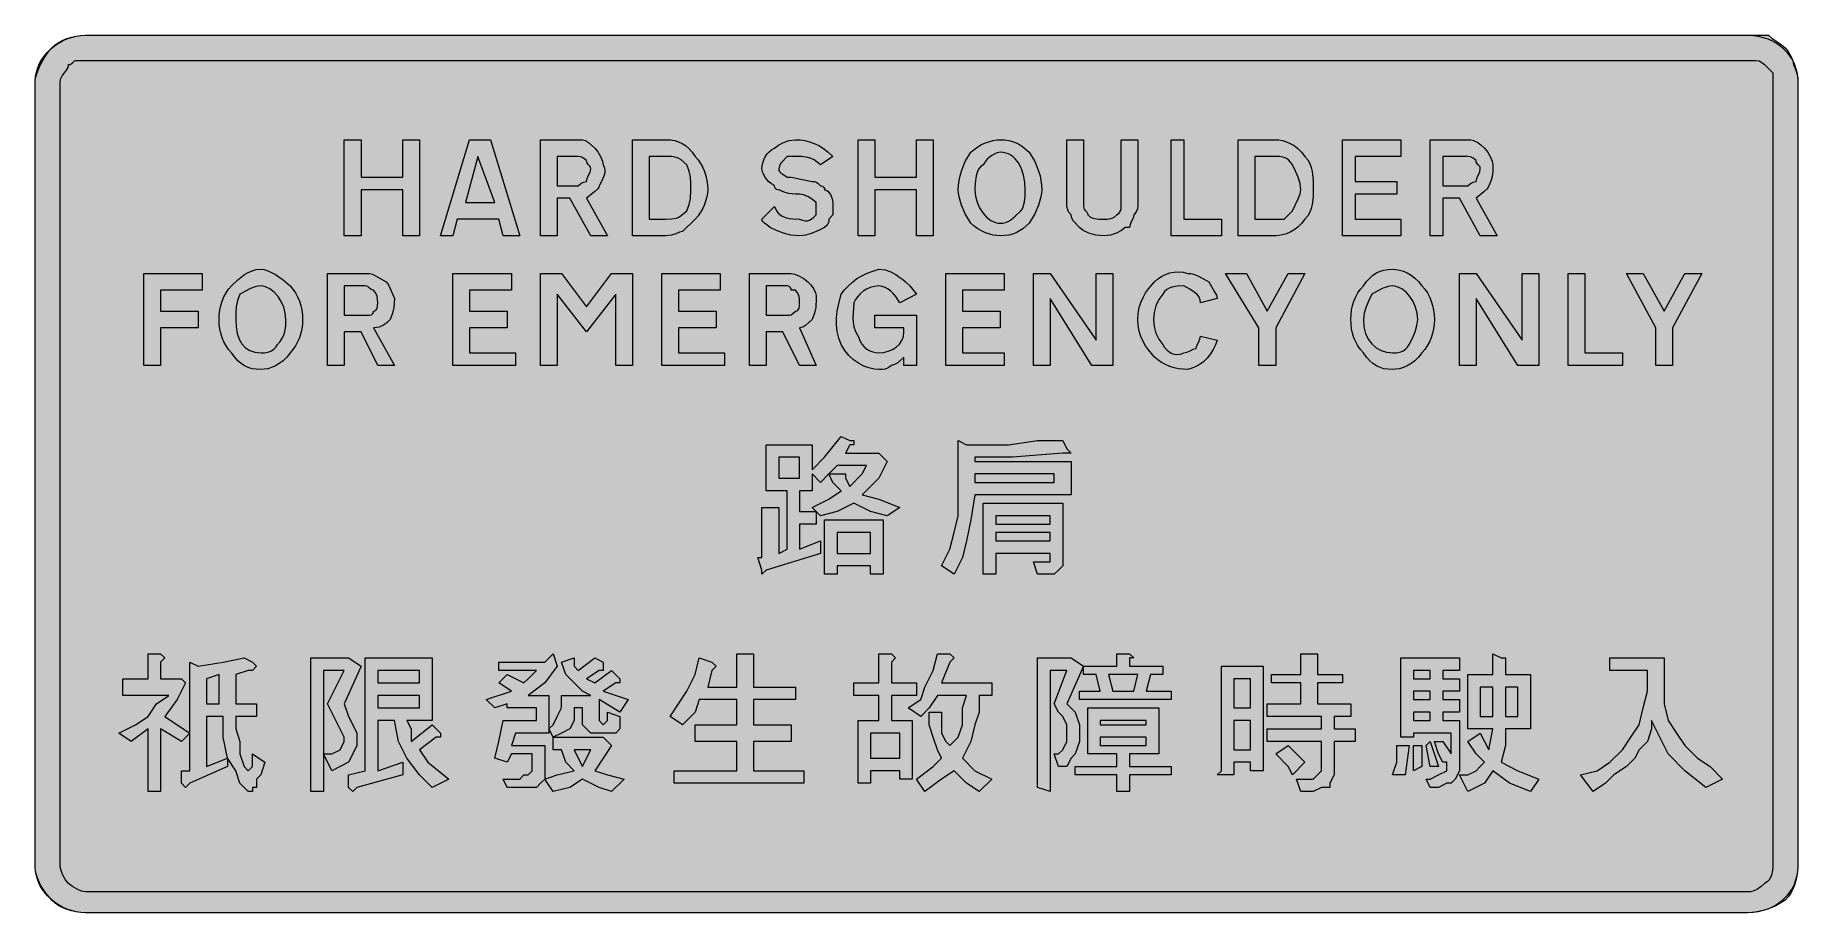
# Model space of a CAD drawing. Header units: metres. Extents: x 31 to 537, y 9 to 261.
import ezdxf

# ---------------------------------------------------------------- set-up
doc = ezdxf.new("R2010")
doc.units = ezdxf.units.M
for name, color, linetype, true_color in [('FILL_BLUE_0000FF', 7, 'Continuous', 0x0000ff), ('FILL_WHITE_FFFFFF', 7, 'Continuous', 0xffffff), ('STROKE_BLUE_0000FF', 7, 'Continuous', 0x0000ff)]:
    doc.layers.add(name, color=color, linetype=linetype, true_color=true_color)

msp = doc.modelspace()

# ---------------------------------------------------------------- hatches: boundary and pattern name
at = {"layer": 'FILL_BLUE_0000FF', "true_color": 0x0000ff}
h = msp.add_hatch(color=7, dxfattribs=at)
h.dxf.hatch_style = 1
h.paths.add_polyline_path([(522.69, 254.16), (525.09, 254.16), (525.97, 253.97), (526.74, 253.56), (527.49, 252.96), (529.89, 250.56), (529.89, 248.16), (529.89, 22.56), (529.85, 21.47), (529.59, 20.16), (529.3, 19.49), (528.88, 18.85), (528.28, 18.26), (527.49, 17.76), (526.57, 16.88), (525.54, 16.11), (524.28, 15.57), (523.54, 15.41), (522.69, 15.36), (45.09, 15.36), (44, 15.57), (42.69, 16.11), (41.38, 16.88), (40.29, 17.76), (39.41, 18.85), (38.64, 20.16), (38.1, 21.47), (37.89, 22.56), (37.89, 248.16), (38.04, 248.91), (38.4, 249.68), (39.09, 250.56), (39.69, 251.31), (40.1, 252.08), (40.29, 252.96), (40.69, 253.01), (41, 253.15), (41.49, 253.56), (41.98, 253.97), (42.29, 254.11), (42.69, 254.16), (45.09, 254.16), (522.69, 254.16)])
at = {"layer": 'FILL_WHITE_FFFFFF', "true_color": 0xffffff}
h = msp.add_hatch(color=7, dxfattribs=at)
h.dxf.hatch_style = 1
h.paths.add_polyline_path([(522.69, 261.36), (528.69, 261.36), (529.78, 260.46), (531.09, 259.56), (532.4, 258.66), (533.49, 257.76), (534.37, 256.67), (535.14, 255.36), (535.68, 254.05), (535.89, 252.96), (536.58, 251.37), (536.94, 250.11), (537.07, 249.08), (537.09, 248.16), (537.09, 22.56), (537.03, 21.21), (536.86, 19.88), (536.58, 18.57), (536.19, 17.31), (535.68, 16.1), (535.06, 14.97), (534.33, 13.91), (533.49, 12.96), (530.79, 11.38), (529.44, 10.77), (528.09, 10.26), (526.74, 9.87), (525.39, 9.58), (524.04, 9.42), (522.69, 9.36), (45.09, 9.36), (43.74, 9.42), (42.41, 9.58), (41.1, 9.87), (39.84, 10.26), (38.63, 10.77), (37.5, 11.38), (36.44, 12.12), (35.49, 12.96), (33.73, 14.97), (32.92, 16.1), (32.19, 17.31), (31.58, 18.57), (31.1, 19.88), (30.8, 21.21), (30.69, 22.56), (30.69, 248.16), (30.8, 249.16), (31.1, 250.33), (31.58, 251.62), (32.19, 252.96), (32.92, 254.3), (33.73, 255.58), (34.59, 256.76), (35.49, 257.76), (36.44, 258.6), (37.5, 259.33), (38.63, 259.95), (39.84, 260.46), (41.1, 260.85), (42.41, 261.13), (43.74, 261.3), (45.09, 261.36), (522.69, 261.36)])
h = msp.add_hatch(color=7, dxfattribs=at)
h.dxf.hatch_style = 1
h.paths.add_polyline_path([(136.29, 216.96), (124.29, 216.96), (124.29, 203.76), (119.49, 203.76), (119.49, 231.36), (124.29, 231.36), (124.29, 220.56), (136.29, 220.56), (136.29, 231.36), (141.09, 231.36), (141.09, 203.76), (136.29, 203.76), (136.29, 216.96)])
h = msp.add_hatch(color=7, dxfattribs=at)
h.dxf.hatch_style = 1
h.paths.add_polyline_path([(150.69, 203.76), (147.09, 203.76), (155.49, 231.36), (161.49, 231.36), (169.89, 203.76), (165.09, 203.76), (163.89, 208.56), (151.89, 208.56), (150.69, 203.76)])
h.paths.add_polyline_path([(162.69, 213.36), (157.89, 226.56), (154.29, 213.36), (162.69, 213.36)], flags=16)
h = msp.add_hatch(color=7, dxfattribs=at)
h.dxf.hatch_style = 1
h.paths.add_polyline_path([(175.89, 203.76), (175.89, 231.36), (187.89, 231.36), (188.79, 231.15), (189.69, 230.61), (191.49, 228.96), (192.37, 227.87), (193.14, 226.56), (193.68, 225.25), (193.89, 224.16), (194.23, 223.31), (194.38, 222.55), (194.35, 221.84), (194.19, 221.16), (193.55, 219.77), (192.69, 218.16), (192.58, 217.71), (192.3, 217.26), (191.34, 216.36), (189.09, 214.56), (195.09, 203.76), (190.29, 203.76), (184.29, 214.56), (180.69, 214.56), (180.69, 203.76), (175.89, 203.76)])
h.paths.add_polyline_path([(180.69, 218.16), (186.69, 218.16), (187.44, 218.76), (188.21, 219.17), (189.09, 219.36), (189.28, 220.26), (189.69, 221.16), (190.1, 222.06), (190.29, 222.96), (190.24, 223.36), (190.1, 223.67), (189.69, 224.16), (189.28, 224.65), (189.14, 224.96), (189.09, 225.36), (188.21, 226.05), (187.44, 226.41), (186.69, 226.56), (180.69, 226.56), (180.69, 218.16)], flags=16)
h = msp.add_hatch(color=7, dxfattribs=at)
h.dxf.hatch_style = 1
h.paths.add_polyline_path([(214.38, 231.12), (215.5, 230.79), (216.54, 230.31), (217.53, 229.66), (218.47, 228.83), (219.39, 227.8), (220.29, 226.56), (221.13, 225.61), (221.86, 224.55), (222.48, 223.42), (222.99, 222.21), (223.38, 220.95), (223.66, 219.64), (223.83, 218.31), (223.89, 216.96), (223.83, 216.01), (223.66, 214.97), (222.99, 212.76), (222.48, 211.64), (221.87, 210.55), (221.13, 209.51), (220.29, 208.56), (216.69, 204.96), (215.77, 204.77), (214.74, 204.36), (213.48, 203.95), (211.89, 203.76), (202.29, 203.76), (202.29, 231.36), (211.89, 231.36), (213.19, 231.3), (214.38, 231.12)])
h.paths.add_polyline_path([(207.09, 208.56), (211.89, 208.56), (213.5, 208.6), (214.89, 208.86), (215.57, 209.15), (216.28, 209.57), (217.89, 210.96), (218.58, 212.74), (218.94, 214.41), (219.09, 216.96), (219.07, 218.76), (218.94, 220.56), (218.58, 222.36), (217.89, 224.16), (216.28, 225.55), (215.57, 225.97), (214.89, 226.26), (213.5, 226.52), (211.89, 226.56), (207.09, 226.56), (207.09, 208.56)], flags=16)
h = msp.add_hatch(color=7, dxfattribs=at)
h.dxf.hatch_style = 1
h.paths.add_polyline_path([(259.89, 210.96), (259.89, 209.76), (258.69, 208.56), (258.67, 207.85), (258.54, 207.36), (258.18, 206.87), (257.49, 206.16), (255.69, 205.28), (253.89, 204.51), (252.09, 203.97), (250.29, 203.76), (248.99, 203.81), (247.8, 203.97), (245.64, 204.51), (243.71, 205.28), (241.89, 206.16), (241.01, 206.87), (240.24, 207.36), (239.7, 207.85), (239.54, 208.16), (239.49, 208.56), (243.09, 212.16), (243.65, 210.97), (244.38, 210.08), (245.26, 209.44), (246.24, 209.01), (247.27, 208.75), (248.32, 208.62), (250.29, 208.56), (251.14, 208.22), (251.88, 208.07), (252.55, 208.1), (253.14, 208.26), (254.17, 208.9), (255.09, 209.76), (255.09, 213.36), (254, 214.24), (252.69, 215.01), (251.38, 215.55), (250.29, 215.76), (249.09, 215.76), (248.17, 215.78), (247.14, 215.91), (245.88, 216.27), (244.29, 216.96), (243.69, 217.11), (243.28, 217.47), (243.14, 217.76), (243.09, 218.16), (242.25, 218.66), (241.51, 219.25), (240.9, 219.89), (240.39, 220.56), (239.72, 221.87), (239.49, 222.96), (239.55, 223.86), (239.72, 224.74), (240, 225.6), (240.39, 226.41), (240.9, 227.17), (241.52, 227.85), (242.25, 228.46), (243.09, 228.96), (244.2, 229.84), (245.64, 230.61), (247.31, 231.15), (249.09, 231.36), (250.44, 231.3), (251.79, 231.12), (253.14, 230.79), (254.49, 230.31), (255.84, 229.66), (257.19, 228.83), (258.54, 227.8), (259.89, 226.56), (256.29, 224.16), (255.39, 224.95), (254.49, 225.55), (253.59, 225.97), (252.69, 226.26), (250.89, 226.52), (249.09, 226.56), (246.69, 226.56), (245.04, 224.76), (244.5, 223.86), (244.29, 222.96), (244.34, 222.56), (244.5, 222.25), (245.04, 221.76), (245.81, 221.27), (246.69, 220.56), (247.89, 220.56), (253.89, 219.36), (254.6, 219.34), (255.09, 219.21), (255.58, 218.85), (256.29, 218.16), (256.89, 218.01), (257.3, 217.65), (257.44, 217.36), (257.49, 216.96), (257.94, 216.85), (258.37, 216.57), (259.14, 215.61), (259.68, 214.43), (259.89, 213.36), (259.89, 212.16), (259.89, 210.96)])
h = msp.add_hatch(color=7, dxfattribs=at)
h.dxf.hatch_style = 1
h.paths.add_polyline_path([(283.89, 203.76), (283.89, 216.96), (271.89, 216.96), (271.89, 203.76), (267.09, 203.76), (267.09, 231.36), (271.89, 231.36), (271.89, 220.56), (283.89, 220.56), (283.89, 231.36), (288.69, 231.36), (288.69, 203.76), (283.89, 203.76)])
h = msp.add_hatch(color=7, dxfattribs=at)
h.dxf.hatch_style = 1
h.paths.add_polyline_path([(310.38, 231.13), (311.5, 230.85), (312.54, 230.46), (313.53, 229.95), (314.47, 229.33), (316.29, 227.76), (317.86, 225.06), (318.48, 223.71), (318.99, 222.36), (319.38, 221.01), (319.66, 219.66), (319.83, 218.31), (319.89, 216.96), (319.83, 216.01), (319.66, 214.95), (318.99, 212.61), (317.86, 210.04), (316.29, 207.36), (314.47, 205.78), (313.53, 205.17), (312.54, 204.66), (311.5, 204.27), (310.38, 203.98), (309.19, 203.82), (307.89, 203.76), (306.94, 203.82), (305.9, 203.98), (303.69, 204.66), (302.57, 205.17), (301.48, 205.78), (300.44, 206.52), (299.49, 207.36), (297.91, 210.04), (296.79, 212.61), (296.11, 214.95), (295.95, 216.01), (295.89, 216.96), (295.95, 218.31), (296.11, 219.66), (296.4, 221.01), (296.79, 222.36), (297.3, 223.71), (297.91, 225.06), (299.49, 227.76), (300.44, 228.6), (301.48, 229.33), (302.57, 229.95), (303.69, 230.46), (305.9, 231.13), (306.94, 231.3), (307.89, 231.36), (309.19, 231.3), (310.38, 231.13)])
h.paths.add_polyline_path([(305.49, 226.86), (304.82, 226.35), (304.18, 225.73), (303.59, 225), (303.09, 224.16), (302.3, 223.6), (301.7, 222.87), (301.28, 221.99), (300.99, 221.01), (300.73, 218.93), (300.69, 216.96), (300.85, 215.17), (301.31, 213.43), (302.02, 211.81), (302.94, 210.36), (304.03, 209.13), (305.25, 208.18), (306.55, 207.58), (307.22, 207.42), (307.89, 207.36), (308.74, 207.42), (309.5, 207.58), (310.21, 207.87), (310.89, 208.26), (312.28, 209.38), (313.89, 210.96), (314.29, 211.46), (314.58, 212.07), (314.94, 213.51), (315.07, 215.18), (315.09, 216.96), (314.98, 219.15), (314.64, 221.18), (314.08, 223.01), (313.29, 224.61), (312.28, 225.92), (311.69, 226.46), (311.04, 226.92), (310.34, 227.28), (309.58, 227.54), (308.76, 227.7), (307.89, 227.76), (306.8, 227.53), (305.49, 226.86)], flags=16)
h = msp.add_hatch(color=7, dxfattribs=at)
h.dxf.hatch_style = 1
h.paths.add_polyline_path([(331.89, 212.16), (331.94, 211.76), (332.08, 211.45), (332.49, 210.96), (332.9, 210.47), (333.04, 210.16), (333.09, 209.76), (334.01, 209.07), (335.04, 208.71), (336.3, 208.58), (337.89, 208.56), (338.79, 208.58), (339.69, 208.71), (340.59, 209.07), (341.49, 209.76), (342.18, 210.47), (342.54, 210.96), (342.67, 211.45), (342.69, 212.16), (342.69, 213.36), (342.69, 231.36), (347.49, 231.36), (347.49, 213.36), (347.47, 212.46), (347.34, 211.56), (346.98, 210.66), (346.29, 209.76), (346.1, 208.86), (345.69, 207.96), (345.28, 207.06), (345.09, 206.16), (343.89, 206.16), (342.78, 205.28), (341.34, 204.51), (339.67, 203.97), (337.89, 203.76), (336.6, 203.81), (335.42, 203.97), (333.39, 204.51), (331.82, 205.28), (330.69, 206.16), (329.04, 207.96), (328.5, 208.86), (328.29, 209.76), (327.6, 210.66), (327.24, 211.56), (327.11, 212.46), (327.09, 213.36), (327.09, 231.36), (331.89, 231.36), (331.89, 213.36), (331.89, 212.16)])
h = msp.add_hatch(color=7, dxfattribs=at)
h.dxf.hatch_style = 1
h.paths.add_polyline_path([(357.09, 231.36), (360.69, 231.36), (360.69, 208.56), (371.49, 208.56), (371.49, 203.76), (357.09, 203.76), (357.09, 231.36)])
h = msp.add_hatch(color=7, dxfattribs=at)
h.dxf.hatch_style = 1
h.paths.add_polyline_path([(389.08, 231.12), (390.17, 230.79), (391.29, 230.31), (392.41, 229.66), (393.5, 228.83), (394.54, 227.8), (395.49, 226.56), (396.28, 225.61), (396.88, 224.55), (397.3, 223.42), (397.59, 222.21), (397.85, 219.64), (397.89, 216.96), (397.85, 214.97), (397.59, 212.76), (397.3, 211.64), (396.88, 210.55), (396.28, 209.51), (395.49, 208.56), (394.54, 207.32), (393.5, 206.29), (392.41, 205.46), (391.29, 204.81), (390.17, 204.33), (389.08, 204), (388.04, 203.82), (387.09, 203.76), (376.29, 203.76), (376.29, 231.36), (387.09, 231.36), (388.04, 231.3), (389.08, 231.12)])
h.paths.add_polyline_path([(381.09, 208.56), (387.09, 208.56), (389.49, 208.56), (391.89, 210.96), (393.54, 214.41), (394.08, 215.85), (394.29, 216.96), (394.08, 218.76), (393.54, 220.56), (392.77, 222.36), (391.89, 224.16), (391.39, 224.95), (390.8, 225.55), (390.16, 225.97), (389.49, 226.26), (388.18, 226.52), (387.09, 226.56), (381.09, 226.56), (381.09, 208.56)], flags=16)
h = msp.add_hatch(color=7, dxfattribs=at)
h.dxf.hatch_style = 1
h.paths.add_polyline_path([(406.29, 231.36), (423.09, 231.36), (423.09, 226.56), (409.89, 226.56), (409.89, 219.36), (421.89, 219.36), (421.89, 215.76), (409.89, 215.76), (409.89, 208.56), (423.09, 208.56), (423.09, 203.76), (406.29, 203.76), (406.29, 231.36)])
h = msp.add_hatch(color=7, dxfattribs=at)
h.dxf.hatch_style = 1
h.paths.add_polyline_path([(431.49, 203.76), (431.49, 231.36), (442.29, 231.36), (443.14, 231.31), (443.88, 231.15), (445.14, 230.61), (446.17, 229.84), (447.09, 228.96), (447.97, 227.87), (448.74, 226.56), (449.28, 225.25), (449.49, 224.16), (449.47, 222.55), (449.34, 221.16), (448.98, 219.77), (448.29, 218.16), (448.18, 217.71), (447.9, 217.26), (446.94, 216.36), (444.69, 214.56), (450.69, 203.76), (445.89, 203.76), (439.89, 214.56), (435.09, 214.56), (435.09, 203.76), (431.49, 203.76)])
h.paths.add_polyline_path([(435.09, 218.16), (442.29, 218.16), (443.04, 218.76), (443.81, 219.17), (444.69, 219.36), (444.88, 220.26), (445.29, 221.16), (445.7, 222.06), (445.89, 222.96), (445.84, 223.36), (445.7, 223.67), (445.29, 224.16), (444.88, 224.65), (444.74, 224.96), (444.69, 225.36), (443.81, 226.05), (443.04, 226.41), (442.29, 226.56), (435.09, 226.56), (435.09, 218.16)], flags=16)
h = msp.add_hatch(color=7, dxfattribs=at)
h.dxf.hatch_style = 1
h.paths.add_polyline_path([(66.69, 166.56), (61.89, 166.56), (61.89, 192.96), (78.69, 192.96), (78.69, 188.16), (66.69, 188.16), (66.69, 182.16), (77.49, 182.16), (77.49, 177.36), (66.69, 177.36), (66.69, 166.56)])
h = msp.add_hatch(color=7, dxfattribs=at)
h.dxf.hatch_style = 1
h.paths.add_polyline_path([(97.48, 193.75), (98.57, 193.27), (99.69, 192.66), (101.9, 191.12), (103.89, 189.36), (104.73, 188.41), (105.46, 187.35), (106.08, 186.22), (106.59, 185.01), (106.98, 183.75), (107.27, 182.44), (107.43, 181.11), (107.49, 179.76), (107.43, 178.41), (107.27, 177.08), (106.98, 175.77), (106.59, 174.51), (106.08, 173.3), (105.46, 172.17), (104.73, 171.11), (103.89, 170.16), (102.94, 168.92), (101.9, 167.89), (100.81, 167.06), (99.69, 166.41), (98.57, 165.93), (97.48, 165.6), (96.44, 165.42), (95.49, 165.36), (94.19, 165.42), (93, 165.6), (91.88, 165.93), (90.84, 166.41), (89.85, 167.06), (88.91, 167.89), (87.99, 168.92), (87.09, 170.16), (86.25, 171.11), (85.51, 172.17), (84.9, 173.3), (84.39, 174.51), (84, 175.77), (83.72, 177.08), (83.55, 178.41), (83.49, 179.76), (83.55, 181.11), (83.72, 182.44), (84, 183.75), (84.39, 185.01), (84.9, 186.22), (85.51, 187.35), (86.25, 188.41), (87.09, 189.36), (88.91, 191.12), (90.84, 192.66), (91.88, 193.27), (93, 193.75), (94.19, 194.05), (95.49, 194.16), (96.44, 194.05), (97.48, 193.75)])
h.paths.add_polyline_path([(93.88, 189.15), (92.49, 188.61), (89.49, 186.96), (88.8, 185.16), (88.44, 183.36), (88.31, 181.56), (88.29, 179.76), (88.4, 177.62), (88.74, 175.73), (89.3, 174.09), (90.09, 172.71), (91.1, 171.62), (92.34, 170.82), (93.8, 170.33), (95.49, 170.16), (96.58, 170.2), (97.89, 170.46), (98.56, 170.75), (99.2, 171.17), (99.79, 171.77), (100.29, 172.56), (101.08, 173.46), (101.68, 174.36), (102.1, 175.26), (102.39, 176.16), (102.65, 177.96), (102.69, 179.76), (102.53, 181.55), (102.07, 183.28), (101.36, 184.91), (100.44, 186.36), (99.35, 187.59), (98.13, 188.53), (96.83, 189.14), (96.16, 189.3), (95.49, 189.36), (94.64, 189.31), (93.88, 189.15)], flags=16)
h = msp.add_hatch(color=7, dxfattribs=at)
h.dxf.hatch_style = 1
h.paths.add_polyline_path([(114.69, 166.56), (114.69, 192.96), (126.69, 192.96), (127.61, 192.75), (128.64, 192.21), (131.49, 190.56), (132.2, 189.64), (132.69, 188.61), (133.89, 185.76), (133.74, 183.21), (133.38, 181.54), (132.69, 179.76), (131.77, 178.88), (130.74, 178.11), (129.48, 177.57), (128.74, 177.41), (127.89, 177.36), (133.89, 166.56), (129.09, 166.56), (124.29, 176.16), (119.49, 176.16), (119.49, 166.56), (114.69, 166.56)])
h.paths.add_polyline_path([(119.49, 180.96), (125.49, 180.96), (126.69, 180.96), (127.29, 181.11), (127.7, 181.47), (127.84, 181.76), (127.89, 182.16), (128.29, 182.21), (128.58, 182.37), (128.94, 182.91), (129.07, 183.68), (129.09, 184.56), (129.07, 185.46), (128.94, 186.36), (128.58, 187.26), (127.89, 188.16), (127.49, 188.21), (127.18, 188.35), (126.69, 188.76), (126.2, 189.17), (125.89, 189.31), (125.49, 189.36), (119.49, 189.36), (119.49, 180.96)], flags=16)
h = msp.add_hatch(color=7, dxfattribs=at)
h.dxf.hatch_style = 1
h.paths.add_polyline_path([(150.69, 166.56), (150.69, 192.96), (167.49, 192.96), (167.49, 188.16), (155.49, 188.16), (155.49, 182.16), (166.29, 182.16), (166.29, 177.36), (155.49, 177.36), (155.49, 170.16), (168.69, 170.16), (168.69, 166.56), (150.69, 166.56)])
h = msp.add_hatch(color=7, dxfattribs=at)
h.dxf.hatch_style = 1
h.paths.add_polyline_path([(197.49, 186.96), (189.09, 176.16), (180.69, 186.96), (180.69, 166.56), (175.89, 166.56), (175.89, 192.96), (181.89, 192.96), (189.09, 183.36), (196.29, 192.96), (202.29, 192.96), (202.29, 166.56), (197.49, 166.56), (197.49, 186.96)])
h = msp.add_hatch(color=7, dxfattribs=at)
h.dxf.hatch_style = 1
h.paths.add_polyline_path([(228.69, 166.56), (210.69, 166.56), (210.69, 192.96), (227.49, 192.96), (227.49, 188.16), (215.49, 188.16), (215.49, 182.16), (226.29, 182.16), (226.29, 177.36), (215.49, 177.36), (215.49, 170.16), (228.69, 170.16), (228.69, 166.56)])
h = msp.add_hatch(color=7, dxfattribs=at)
h.dxf.hatch_style = 1
h.paths.add_polyline_path([(235.89, 166.56), (235.89, 192.96), (247.89, 192.96), (248.98, 192.75), (250.29, 192.21), (251.6, 191.44), (252.69, 190.56), (253.57, 189.64), (254.34, 188.61), (254.88, 187.35), (255.04, 186.61), (255.09, 185.76), (254.94, 183.21), (254.58, 181.54), (253.89, 179.76), (252.09, 178.11), (251.19, 177.57), (250.29, 177.36), (255.09, 166.56), (250.29, 166.56), (245.49, 176.16), (240.69, 176.16), (240.69, 166.56), (235.89, 166.56)])
h.paths.add_polyline_path([(240.69, 180.96), (246.69, 180.96), (247.4, 180.98), (247.89, 181.11), (248.38, 181.47), (249.09, 182.16), (249.49, 182.21), (249.78, 182.37), (250.14, 182.91), (250.27, 183.68), (250.29, 184.56), (250.27, 185.46), (250.14, 186.36), (249.78, 187.26), (249.09, 188.16), (247.89, 188.16), (247.84, 188.56), (247.7, 188.85), (247.29, 189.21), (246.69, 189.36), (240.69, 189.36), (240.69, 180.96)], flags=16)
h = msp.add_hatch(color=7, dxfattribs=at)
h.dxf.hatch_style = 1
h.paths.add_polyline_path([(277.98, 186.32), (277.3, 187.13), (276.54, 187.86), (275.73, 188.47), (274.87, 188.95), (273.99, 189.25), (273.09, 189.36), (271.8, 189.25), (270.61, 188.95), (269.55, 188.47), (268.59, 187.86), (267.75, 187.13), (267.01, 186.32), (266.4, 185.46), (265.89, 184.56), (265.59, 180.21), (265.66, 178.95), (265.89, 177.64), (266.35, 176.31), (267.09, 174.96), (267.59, 173.72), (268.2, 172.69), (268.88, 171.86), (269.64, 171.21), (270.45, 170.73), (271.31, 170.4), (272.19, 170.22), (273.09, 170.16), (274.43, 170.27), (275.73, 170.59), (276.95, 171.11), (278.04, 171.81), (278.96, 172.68), (279.67, 173.7), (280.13, 174.87), (280.29, 176.16), (280.29, 177.36), (271.89, 177.36), (271.89, 180.96), (283.89, 180.96), (283.89, 166.56), (280.29, 166.56), (280.29, 168.96), (278.49, 167.31), (277.59, 166.77), (276.69, 166.56), (275.79, 165.87), (274.89, 165.51), (273.99, 165.38), (273.09, 165.36), (271.69, 165.47), (270.22, 165.81), (268.72, 166.37), (267.24, 167.16), (265.81, 168.17), (264.48, 169.41), (263.3, 170.87), (262.29, 172.56), (261.55, 174.41), (261.11, 176.33), (260.92, 178.28), (260.94, 180.21), (261.13, 182.09), (261.45, 183.87), (262.29, 186.96), (263.25, 188.25), (264.31, 189.43), (265.5, 190.5), (266.79, 191.46), (268.2, 192.3), (269.71, 193.03), (271.35, 193.65), (273.09, 194.16), (274.87, 193.95), (276.54, 193.41), (277.98, 192.64), (279.09, 191.76), (279.94, 191.26), (280.68, 190.67), (281.94, 189.36), (283.89, 186.96), (279.09, 184.56), (277.98, 186.32)])
h = msp.add_hatch(color=7, dxfattribs=at)
h.dxf.hatch_style = 1
h.paths.add_polyline_path([(309.09, 166.56), (292.29, 166.56), (292.29, 192.96), (309.09, 192.96), (309.09, 188.16), (297.09, 188.16), (297.09, 182.16), (307.89, 182.16), (307.89, 177.36), (297.09, 177.36), (297.09, 170.16), (309.09, 170.16), (309.09, 166.56)])
h = msp.add_hatch(color=7, dxfattribs=at)
h.dxf.hatch_style = 1
h.paths.add_polyline_path([(322.29, 192.96), (335.49, 173.76), (335.49, 192.96), (340.29, 192.96), (340.29, 166.56), (334.29, 166.56), (322.29, 185.76), (322.29, 166.56), (317.49, 166.56), (317.49, 192.96), (322.29, 192.96)])
h = msp.add_hatch(color=7, dxfattribs=at)
h.dxf.hatch_style = 1
h.paths.add_polyline_path([(365.38, 185.41), (365.08, 186.15), (364.6, 186.82), (363.99, 187.41), (362.45, 188.44), (360.69, 189.36), (358.91, 189.32), (357.24, 189.06), (356.48, 188.77), (355.8, 188.35), (355.19, 187.75), (354.69, 186.96), (354.06, 186.24), (353.51, 185.46), (352.66, 183.7), (352.16, 181.77), (351.99, 179.76), (352.16, 177.75), (352.66, 175.82), (353.51, 174.06), (354.06, 173.28), (354.69, 172.56), (355.19, 171.72), (355.8, 171), (356.48, 170.43), (357.24, 170.01), (358.05, 169.76), (358.91, 169.69), (359.79, 169.82), (360.69, 170.16), (361.59, 170.35), (362.49, 170.76), (363.39, 171.17), (364.29, 171.36), (364.48, 172.26), (364.89, 173.16), (365.3, 174.06), (365.49, 174.96), (370.29, 173.76), (369.78, 172.41), (369.15, 171.1), (368.37, 169.84), (367.44, 168.66), (366.34, 167.6), (365.06, 166.67), (363.58, 165.92), (361.89, 165.36), (360.54, 165.42), (359.21, 165.58), (357.9, 165.87), (356.64, 166.26), (355.43, 166.77), (354.3, 167.38), (353.24, 168.12), (352.29, 168.96), (350.53, 170.98), (349.72, 172.17), (348.99, 173.46), (348.38, 174.87), (347.9, 176.38), (347.6, 178.02), (347.49, 179.76), (347.6, 181.5), (347.9, 183.13), (348.38, 184.65), (348.99, 186.06), (349.72, 187.35), (350.53, 188.53), (352.29, 190.56), (353.24, 191.4), (354.3, 192.12), (355.43, 192.69), (356.64, 193.11), (357.9, 193.36), (359.21, 193.43), (360.54, 193.3), (361.89, 192.96), (362.74, 192.91), (363.5, 192.75), (364.89, 192.21), (367.89, 190.56), (369.54, 187.71), (370.08, 186.68), (370.29, 185.76), (365.49, 184.56), (365.38, 185.41)])
h = msp.add_hatch(color=7, dxfattribs=at)
h.dxf.hatch_style = 1
h.paths.add_polyline_path([(387.09, 166.56), (382.29, 166.56), (382.29, 177.36), (372.69, 192.96), (378.69, 192.96), (384.69, 182.16), (390.69, 192.96), (395.49, 192.96), (387.09, 177.36), (387.09, 166.56)])
h = msp.add_hatch(color=7, dxfattribs=at)
h.dxf.hatch_style = 1
h.paths.add_polyline_path([(422.68, 193.92), (423.77, 193.59), (424.89, 193.11), (426.01, 192.46), (427.1, 191.63), (428.14, 190.6), (429.09, 189.36), (429.93, 188.41), (430.67, 187.35), (431.28, 186.22), (431.79, 185.01), (432.18, 183.75), (432.47, 182.44), (432.63, 181.11), (432.69, 179.76), (432.63, 178.41), (432.47, 177.08), (432.18, 175.77), (431.79, 174.51), (431.28, 173.3), (430.66, 172.17), (429.93, 171.11), (429.09, 170.16), (428.14, 168.92), (427.1, 167.89), (426.01, 167.06), (424.89, 166.41), (423.77, 165.93), (422.68, 165.6), (421.64, 165.42), (420.69, 165.36), (419.39, 165.42), (418.2, 165.6), (417.08, 165.93), (416.04, 166.41), (415.05, 167.06), (414.11, 167.89), (413.19, 168.92), (412.29, 170.16), (411.45, 171.11), (410.71, 172.17), (410.1, 173.3), (409.59, 174.51), (409.2, 175.77), (408.91, 177.08), (408.75, 178.41), (408.69, 179.76), (408.75, 181.11), (408.91, 182.44), (409.2, 183.75), (409.59, 185.01), (410.1, 186.22), (410.71, 187.35), (411.45, 188.41), (412.29, 189.36), (413.19, 190.6), (414.11, 191.63), (415.05, 192.46), (416.04, 193.11), (417.08, 193.59), (418.2, 193.92), (419.39, 194.1), (420.69, 194.16), (421.64, 194.1), (422.68, 193.92)])
h.paths.add_polyline_path([(419.08, 189.15), (417.69, 188.61), (414.69, 186.96), (413.81, 185.16), (413.04, 183.36), (412.5, 181.56), (412.29, 179.76), (412.45, 177.62), (412.93, 175.73), (413.68, 174.09), (414.69, 172.71), (415.92, 171.62), (417.35, 170.82), (418.95, 170.33), (420.69, 170.16), (421.78, 170.2), (423.09, 170.46), (423.76, 170.75), (424.4, 171.17), (424.99, 171.77), (425.49, 172.56), (426.37, 174.36), (427.14, 176.16), (427.68, 177.96), (427.89, 179.76), (427.73, 181.55), (427.27, 183.28), (426.56, 184.91), (425.64, 186.36), (424.55, 187.59), (423.33, 188.53), (422.03, 189.14), (421.36, 189.3), (420.69, 189.36), (419.84, 189.31), (419.08, 189.15)], flags=16)
h = msp.add_hatch(color=7, dxfattribs=at)
h.dxf.hatch_style = 1
h.paths.add_polyline_path([(462.69, 192.96), (462.69, 166.56), (456.69, 166.56), (444.69, 185.76), (444.69, 166.56), (439.89, 166.56), (439.89, 192.96), (444.69, 192.96), (457.89, 173.76), (457.89, 192.96), (462.69, 192.96)])
h = msp.add_hatch(color=7, dxfattribs=at)
h.dxf.hatch_style = 1
h.paths.add_polyline_path([(471.09, 192.96), (475.89, 192.96), (475.89, 170.16), (486.69, 170.16), (486.69, 166.56), (471.09, 166.56), (471.09, 192.96)])
h = msp.add_hatch(color=7, dxfattribs=at)
h.dxf.hatch_style = 1
h.paths.add_polyline_path([(501.09, 166.56), (496.29, 166.56), (496.29, 177.36), (487.89, 192.96), (492.69, 192.96), (498.69, 182.16), (504.69, 192.96), (509.49, 192.96), (501.09, 177.36), (501.09, 166.56)])
h = msp.add_hatch(color=7, dxfattribs=at)
h.dxf.hatch_style = 1
h.paths.add_polyline_path([(250.29, 113.76), (256.29, 116.16), (256.29, 112.56), (240.69, 107.76), (239.49, 106.56), (239.49, 107.76), (238.29, 111.36), (239.49, 111.36), (239.49, 125.76), (243.09, 125.76), (244.29, 125.76), (244.29, 124.56), (244.29, 112.56), (246.69, 113.76), (246.69, 130.56), (240.69, 130.56), (240.69, 143.76), (253.89, 143.76), (253.89, 136.56), (257.49, 140.16), (262.29, 146.16), (264.69, 144.96), (265.89, 144.96), (265.89, 143.76), (264.69, 143.76), (263.49, 141.36), (273.09, 141.36), (275.49, 138.96), (273.09, 134.16), (268.29, 129.36), (273.09, 128.16), (279.09, 125.76), (275.49, 123.36), (270.69, 124.56), (265.89, 126.96), (261.09, 124.56), (256.29, 123.36), (255.09, 124.56), (255.09, 120.96), (250.29, 120.96), (250.29, 113.76)])
h.paths.add_polyline_path([(253.89, 125.76), (258.69, 128.16), (262.29, 130.56), (259.89, 132.96), (258.69, 135.36), (256.29, 132.96), (253.89, 135.36), (253.89, 130.56), (250.29, 130.56), (250.29, 124.56), (255.09, 124.56), (253.89, 125.76)], flags=16)
h.paths.add_polyline_path([(263.49, 135.36), (263.49, 134.16), (264.69, 131.76), (268.29, 135.36), (269.49, 137.76), (261.09, 137.76), (258.69, 135.36), (263.49, 135.36)], flags=16)
h.paths.add_polyline_path([(250.29, 140.16), (244.29, 140.16), (244.29, 134.16), (250.29, 134.16), (250.29, 140.16)], flags=16)
h = msp.add_hatch(color=7, dxfattribs=at)
h.dxf.hatch_style = 1
h.paths.add_polyline_path([(310.29, 143.76), (318.69, 144.96), (325.89, 144.96), (327.09, 142.56), (328.29, 141.36), (327.09, 141.36), (325.89, 141.36), (311.49, 140.16), (300.69, 140.16), (300.69, 138.96), (328.29, 138.96), (328.29, 129.36), (300.69, 129.36), (299.49, 122.16), (298.29, 116.16), (297.09, 111.36), (294.69, 106.56), (291.09, 108.96), (293.49, 113.76), (294.69, 118.56), (295.89, 123.36), (295.89, 129.36), (295.89, 144.96), (298.29, 143.76), (310.29, 143.76)])
h.paths.add_polyline_path([(323.49, 135.36), (300.69, 135.36), (300.69, 132.96), (323.49, 132.96), (323.49, 135.36)], flags=16)
h = msp.add_hatch(color=7, dxfattribs=at)
h.dxf.hatch_style = 1
h.paths.add_polyline_path([(325.89, 108.96), (324.69, 107.76), (323.49, 106.56), (321.09, 106.56), (318.69, 106.56), (317.49, 110.16), (319.89, 110.16), (322.29, 110.16), (322.29, 111.36), (322.29, 112.56), (306.69, 112.56), (306.69, 106.56), (303.09, 106.56), (303.09, 126.96), (325.89, 126.96), (325.89, 110.16), (325.89, 108.96)])
h.paths.add_polyline_path([(306.69, 118.56), (306.69, 116.16), (322.29, 116.16), (322.29, 118.56), (306.69, 118.56)], flags=16)
h.paths.add_polyline_path([(322.29, 123.36), (306.69, 123.36), (306.69, 120.96), (322.29, 120.96), (322.29, 123.36)], flags=16)
h = msp.add_hatch(color=7, dxfattribs=at)
h.dxf.hatch_style = 1
h.paths.add_polyline_path([(274.29, 122.16), (274.29, 106.56), (270.69, 106.56), (270.69, 108.96), (261.09, 108.96), (261.09, 106.56), (257.49, 106.56), (257.49, 122.16), (274.29, 122.16)])
h.paths.add_polyline_path([(270.69, 118.56), (261.09, 118.56), (261.09, 112.56), (270.69, 112.56), (270.69, 118.56)], flags=16)
h = msp.add_hatch(color=7, dxfattribs=at)
h.dxf.hatch_style = 1
h.paths.add_polyline_path([(55.89, 76.56), (63.09, 76.56), (63.09, 83.76), (65.49, 83.76), (66.69, 83.76), (67.89, 82.56), (66.69, 81.36), (66.69, 76.56), (72.69, 76.56), (73.89, 75.36), (71.49, 70.56), (67.89, 65.76), (71.49, 63.36), (75.09, 60.96), (72.69, 58.56), (66.69, 62.16), (66.69, 44.16), (63.09, 44.16), (63.09, 62.16), (58.29, 58.56), (54.69, 60.96), (59.49, 63.36), (63.09, 65.76), (65.49, 69.36), (69.09, 71.76), (55.89, 71.76), (55.89, 76.56)])
h = msp.add_hatch(color=7, dxfattribs=at)
h.dxf.hatch_style = 1
h.paths.add_polyline_path([(73.89, 45.36), (72.69, 46.56), (72.69, 50.16), (75.09, 50.16), (75.09, 81.36), (77.49, 80.16), (84.69, 81.36), (90.69, 82.56), (93.09, 81.36), (94.29, 80.16), (93.09, 78.96), (91.89, 78.96), (88.29, 77.76), (88.29, 69.36), (94.29, 69.36), (94.29, 65.76), (88.29, 65.76), (88.29, 62.16), (89.49, 58.56), (89.49, 54.96), (90.69, 51.36), (91.89, 50.16), (93.09, 51.36), (93.09, 54.96), (96.69, 52.56), (95.49, 48.96), (94.29, 47.76), (94.29, 45.36), (93.09, 45.36), (93.09, 44.16), (91.89, 44.16), (90.69, 45.36), (89.49, 46.56), (88.29, 50.16), (85.89, 53.76), (85.89, 51.36), (75.09, 46.56), (73.89, 45.36)])
h.paths.add_polyline_path([(84.69, 59.76), (84.69, 65.76), (79.89, 65.76), (79.89, 51.36), (85.89, 53.76), (84.69, 59.76)], flags=16)
h.paths.add_polyline_path([(83.49, 77.76), (79.89, 76.56), (79.89, 69.36), (83.49, 69.36), (83.49, 77.76)], flags=16)
h = msp.add_hatch(color=7, dxfattribs=at)
h.dxf.hatch_style = 1
h.paths.add_polyline_path([(109.89, 44.16), (109.89, 82.56), (120.69, 82.56), (124.29, 80.16), (119.49, 69.36), (120.69, 65.76), (121.89, 63.36), (123.09, 60.96), (123.09, 57.36), (121.89, 54.96), (120.69, 52.56), (118.29, 51.36), (115.89, 50.16), (113.49, 54.96), (113.49, 44.16), (109.89, 44.16)])
h.paths.add_polyline_path([(115.89, 54.96), (118.29, 56.16), (119.49, 58.56), (119.49, 59.76), (117.09, 64.56), (114.69, 69.36), (119.49, 78.96), (113.49, 78.96), (113.49, 54.96), (115.89, 54.96)], flags=16)
h = msp.add_hatch(color=7, dxfattribs=at)
h.dxf.hatch_style = 1
h.paths.add_polyline_path([(144.69, 64.56), (137.49, 64.56), (138.69, 62.16), (138.69, 58.56), (144.69, 63.36), (147.09, 60.96), (147.09, 59.76), (145.89, 59.76), (141.09, 56.16), (143.49, 52.56), (149.49, 47.76), (144.69, 45.36), (141.09, 48.96), (137.49, 53.76), (135.09, 58.56), (133.89, 64.56), (129.09, 64.56), (129.09, 50.16), (136.29, 52.56), (136.29, 48.96), (123.09, 45.36), (121.89, 44.16), (120.69, 45.36), (120.69, 46.56), (120.69, 48.96), (125.49, 50.16), (125.49, 82.56), (144.69, 82.56), (144.69, 64.56)])
h.paths.add_polyline_path([(129.09, 78.96), (129.09, 75.36), (141.09, 75.36), (141.09, 78.96), (129.09, 78.96)], flags=16)
h.paths.add_polyline_path([(141.09, 71.76), (129.09, 71.76), (129.09, 68.16), (141.09, 68.16), (141.09, 71.76)], flags=16)
h = msp.add_hatch(color=7, dxfattribs=at)
h.dxf.hatch_style = 1
h.paths.add_polyline_path([(177.09, 81.36), (179.49, 83.76), (180.69, 80.16), (177.09, 75.36), (172.29, 71.76), (178.29, 71.76), (178.29, 60.96), (168.69, 60.96), (167.49, 57.36), (177.09, 57.36), (177.09, 53.76), (177.09, 50.16), (177.09, 47.76), (175.89, 46.56), (174.69, 45.36), (172.29, 45.36), (166.29, 45.36), (165.09, 47.76), (169.89, 47.76), (171.09, 48.96), (172.29, 48.96), (173.49, 50.16), (173.49, 51.36), (173.49, 54.96), (167.49, 54.96), (166.29, 52.56), (162.69, 53.76), (163.89, 58.56), (165.09, 64.56), (174.69, 64.56), (174.69, 68.16), (166.29, 68.16), (166.29, 69.36), (162.69, 68.16), (160.29, 70.56), (167.49, 72.96), (163.89, 75.36), (166.29, 77.76), (171.09, 75.36), (172.29, 76.56), (174.69, 78.96), (163.89, 78.96), (163.89, 81.36), (177.09, 81.36)])
h = msp.add_hatch(color=7, dxfattribs=at)
h.dxf.hatch_style = 1
h.paths.add_polyline_path([(185.49, 80.16), (186.69, 78.96), (191.49, 82.56), (193.89, 81.36), (193.89, 80.16), (193.89, 78.96), (192.69, 78.96), (189.09, 76.56), (191.49, 75.36), (196.29, 78.96), (198.69, 76.56), (198.69, 75.36), (197.49, 75.36), (193.89, 72.96), (201.09, 70.56), (198.69, 66.96), (192.69, 70.56), (192.69, 65.76), (192.69, 64.56), (193.89, 63.36), (195.09, 64.56), (195.09, 65.76), (195.09, 66.96), (198.69, 65.76), (198.69, 62.16), (197.49, 60.96), (196.29, 60.96), (193.89, 60.96), (191.49, 60.96), (190.29, 60.96), (189.09, 62.16), (187.89, 63.36), (187.89, 68.16), (185.49, 68.16), (185.49, 64.56), (184.29, 62.16), (181.89, 60.96), (179.49, 59.76), (178.29, 62.16), (179.49, 63.36), (180.69, 65.76), (181.89, 68.16), (181.89, 71.76), (190.29, 71.76), (187.89, 72.96), (185.49, 75.36), (183.09, 77.76), (181.89, 81.36), (185.49, 82.56), (185.49, 80.16)])
h = msp.add_hatch(color=7, dxfattribs=at)
h.dxf.hatch_style = 1
h.paths.add_polyline_path([(226.29, 80.16), (225.09, 78.96), (223.89, 74.16), (232.29, 74.16), (232.29, 83.76), (235.89, 83.76), (237.09, 83.76), (237.09, 82.56), (237.09, 81.36), (237.09, 74.16), (249.09, 74.16), (249.09, 70.56), (237.09, 70.56), (237.09, 63.36), (247.89, 63.36), (247.89, 58.56), (237.09, 58.56), (237.09, 50.16), (251.49, 50.16), (251.49, 46.56), (214.29, 46.56), (214.29, 50.16), (232.29, 50.16), (232.29, 58.56), (220.29, 58.56), (220.29, 63.36), (232.29, 63.36), (232.29, 70.56), (221.49, 70.56), (220.29, 66.96), (216.69, 63.36), (213.09, 65.76), (215.49, 69.36), (217.89, 72.96), (220.29, 77.76), (221.49, 82.56), (225.09, 81.36), (226.29, 80.16)])
h = msp.add_hatch(color=7, dxfattribs=at)
h.dxf.hatch_style = 1
h.paths.add_polyline_path([(277.89, 82.56), (276.69, 81.36), (276.69, 75.36), (283.89, 75.36), (283.89, 71.76), (276.69, 71.76), (276.69, 64.56), (282.69, 64.56), (282.69, 47.76), (279.09, 47.76), (279.09, 50.16), (270.69, 50.16), (270.69, 46.56), (267.09, 46.56), (267.09, 64.56), (273.09, 64.56), (273.09, 71.76), (265.89, 71.76), (265.89, 75.36), (273.09, 75.36), (273.09, 83.76), (276.69, 83.76), (277.89, 82.56)])
h.paths.add_polyline_path([(279.09, 60.96), (270.69, 60.96), (270.69, 53.76), (279.09, 53.76), (279.09, 60.96)], flags=16)
h = msp.add_hatch(color=7, dxfattribs=at)
h.dxf.hatch_style = 1
h.paths.add_polyline_path([(294.69, 82.56), (293.49, 81.36), (291.09, 75.36), (305.49, 75.36), (305.49, 71.76), (301.89, 71.76), (301.89, 66.96), (300.69, 63.36), (299.49, 58.56), (297.09, 53.76), (300.69, 50.16), (305.49, 47.76), (301.89, 44.16), (298.29, 46.56), (294.69, 50.16), (291.09, 47.76), (286.29, 44.16), (283.89, 47.76), (288.69, 51.36), (291.09, 53.76), (289.89, 56.16), (288.69, 59.76), (287.49, 63.36), (287.49, 66.96), (291.09, 66.96), (291.09, 64.56), (291.09, 60.96), (292.29, 58.56), (293.49, 57.36), (295.89, 59.76), (297.09, 63.36), (297.09, 68.16), (298.29, 71.76), (289.89, 71.76), (287.49, 68.16), (285.09, 65.76), (281.49, 68.16), (285.09, 70.56), (286.29, 74.16), (288.69, 78.96), (289.89, 83.76), (293.49, 83.76), (294.69, 82.56)])
h = msp.add_hatch(color=7, dxfattribs=at)
h.dxf.hatch_style = 1
h.paths.add_polyline_path([(318.69, 82.56), (327.09, 82.56), (328.29, 82.56), (331.89, 80.16), (327.09, 69.36), (329.49, 66.96), (330.69, 63.36), (330.69, 60.96), (330.69, 58.56), (329.49, 54.96), (328.29, 53.76), (327.09, 51.36), (324.69, 51.36), (323.49, 54.96), (324.69, 54.96), (325.89, 56.16), (327.09, 58.56), (327.09, 60.96), (327.09, 63.36), (325.89, 65.76), (324.69, 66.96), (323.49, 69.36), (327.09, 78.96), (322.29, 78.96), (322.29, 44.16), (318.69, 45.36), (318.69, 82.56)])
h = msp.add_hatch(color=7, dxfattribs=at)
h.dxf.hatch_style = 1
h.paths.add_polyline_path([(341.49, 83.76), (343.89, 83.76), (345.09, 83.76), (346.29, 82.56), (345.09, 82.56), (345.09, 80.16), (354.69, 80.16), (354.69, 77.76), (351.09, 77.76), (349.89, 72.96), (357.09, 72.96), (357.09, 70.56), (330.69, 70.56), (330.69, 72.96), (336.69, 72.96), (335.49, 77.76), (331.89, 77.76), (331.89, 80.16), (341.49, 80.16), (341.49, 83.76)])
h.paths.add_polyline_path([(339.09, 77.76), (340.29, 72.96), (346.29, 72.96), (347.49, 77.76), (339.09, 77.76)], flags=16)
h = msp.add_hatch(color=7, dxfattribs=at)
h.dxf.hatch_style = 1
h.paths.add_polyline_path([(394.29, 75.36), (385.89, 75.36), (385.89, 77.76), (394.29, 77.76), (394.29, 83.76), (397.89, 83.76), (399.09, 83.76), (399.09, 82.56), (399.09, 81.36), (399.09, 77.76), (406.29, 77.76), (406.29, 75.36), (399.09, 75.36), (399.09, 69.36), (408.69, 69.36), (408.69, 65.76), (403.89, 65.76), (403.89, 62.16), (409.89, 62.16), (409.89, 58.56), (403.89, 58.56), (403.89, 48.96), (402.69, 46.56), (402.69, 45.36), (400.29, 45.36), (397.89, 44.16), (394.29, 44.16), (393.09, 47.76), (396.69, 47.76), (397.89, 47.76), (399.09, 48.96), (400.29, 50.16), (400.29, 58.56), (384.69, 58.56), (384.69, 62.16), (400.29, 62.16), (400.29, 65.76), (384.69, 65.76), (384.69, 69.36), (394.29, 69.36), (394.29, 75.36)])
h = msp.add_hatch(color=7, dxfattribs=at)
h.dxf.hatch_style = 1
h.paths.add_polyline_path([(435.09, 76.56), (439.89, 76.56), (439.89, 72.96), (435.09, 72.96), (435.09, 70.56), (439.89, 70.56), (439.89, 66.96), (435.09, 66.96), (435.09, 64.56), (439.89, 64.56), (439.89, 54.96), (439.89, 53.76), (439.89, 51.36), (439.89, 50.16), (438.69, 47.76), (437.49, 46.56), (436.29, 46.56), (433.89, 45.36), (432.69, 45.36), (431.49, 45.36), (430.29, 47.76), (431.49, 47.76), (433.89, 48.96), (436.29, 50.16), (436.29, 51.36), (436.29, 52.56), (435.09, 52.56), (433.89, 54.96), (432.69, 58.56), (435.09, 58.56), (437.49, 54.96), (437.49, 60.96), (426.69, 60.96), (426.69, 59.76), (423.09, 59.76), (423.09, 82.56), (439.89, 82.56), (439.89, 78.96), (435.09, 78.96), (435.09, 76.56)])
h.paths.add_polyline_path([(426.69, 76.56), (431.49, 76.56), (431.49, 78.96), (426.69, 78.96), (426.69, 76.56)], flags=16)
h.paths.add_polyline_path([(426.69, 72.96), (426.69, 70.56), (431.49, 70.56), (431.49, 72.96), (426.69, 72.96)], flags=16)
h.paths.add_polyline_path([(431.49, 66.96), (426.69, 66.96), (426.69, 64.56), (431.49, 64.56), (431.49, 66.96)], flags=16)
h = msp.add_hatch(color=7, dxfattribs=at)
h.dxf.hatch_style = 1
h.paths.add_polyline_path([(460.29, 62.16), (453.09, 62.16), (453.09, 57.36), (451.89, 52.56), (456.69, 50.16), (462.69, 47.76), (460.29, 44.16), (454.29, 46.56), (449.49, 50.16), (447.09, 46.56), (442.29, 44.16), (439.89, 48.96), (442.29, 48.96), (444.69, 50.16), (445.89, 51.36), (447.09, 52.56), (444.69, 54.96), (442.29, 58.56), (445.89, 60.96), (447.09, 58.56), (448.29, 56.16), (449.49, 62.16), (442.29, 62.16), (442.29, 77.76), (449.49, 77.76), (449.49, 83.76), (451.89, 82.56), (453.09, 82.56), (453.09, 81.36), (453.09, 77.76), (460.29, 77.76), (460.29, 62.16)])
h.paths.add_polyline_path([(445.89, 74.16), (445.89, 65.76), (449.49, 65.76), (449.49, 74.16), (445.89, 74.16)], flags=16)
h.paths.add_polyline_path([(456.69, 74.16), (453.09, 74.16), (453.09, 65.76), (456.69, 65.76), (456.69, 74.16)], flags=16)
h = msp.add_hatch(color=7, dxfattribs=at)
h.dxf.hatch_style = 1
h.paths.add_polyline_path([(498.69, 82.56), (498.69, 75.36), (498.69, 69.36), (499.89, 64.56), (502.29, 60.96), (504.69, 57.36), (508.29, 53.76), (511.89, 51.36), (515.49, 47.76), (510.69, 45.36), (504.69, 50.16), (499.89, 54.96), (497.49, 59.76), (495.09, 64.56), (495.09, 62.16), (493.89, 58.56), (491.49, 56.16), (490.29, 53.76), (487.89, 51.36), (484.29, 48.96), (481.89, 46.56), (478.29, 44.16), (474.69, 48.96), (479.49, 50.16), (483.09, 52.56), (486.69, 56.16), (489.09, 59.76), (491.49, 63.36), (492.69, 68.16), (493.89, 72.96), (493.89, 78.96), (483.09, 78.96), (483.09, 82.56), (498.69, 82.56)])
h = msp.add_hatch(color=7, dxfattribs=at)
h.dxf.hatch_style = 1
h.paths.add_polyline_path([(379.89, 50.16), (379.89, 52.56), (375.09, 52.56), (375.09, 48.96), (370.29, 48.96), (371.49, 50.16), (371.49, 80.16), (383.49, 80.16), (383.49, 50.16), (379.89, 50.16)])
h.paths.add_polyline_path([(375.09, 76.56), (375.09, 68.16), (379.89, 68.16), (379.89, 76.56), (375.09, 76.56)], flags=16)
h.paths.add_polyline_path([(379.89, 64.56), (375.09, 64.56), (375.09, 56.16), (379.89, 56.16), (379.89, 64.56)], flags=16)
h = msp.add_hatch(color=7, dxfattribs=at)
h.dxf.hatch_style = 1
h.paths.add_polyline_path([(353.49, 68.16), (353.49, 54.96), (345.09, 54.96), (345.09, 51.36), (357.09, 51.36), (357.09, 48.96), (345.09, 48.96), (345.09, 44.16), (341.49, 44.16), (341.49, 48.96), (329.49, 48.96), (329.49, 51.36), (341.49, 51.36), (341.49, 54.96), (333.09, 54.96), (333.09, 68.16), (353.49, 68.16)])
h.paths.add_polyline_path([(336.69, 59.76), (336.69, 57.36), (349.89, 57.36), (349.89, 59.76), (336.69, 59.76)], flags=16)
h.paths.add_polyline_path([(349.89, 64.56), (336.69, 64.56), (336.69, 63.36), (349.89, 63.36), (349.89, 64.56)], flags=16)
h = msp.add_hatch(color=7, dxfattribs=at)
h.dxf.hatch_style = 1
h.paths.add_polyline_path([(193.89, 59.76), (196.29, 57.36), (193.89, 53.76), (191.49, 50.16), (195.09, 48.96), (199.89, 47.76), (196.29, 44.16), (192.69, 45.36), (187.89, 47.76), (184.29, 45.36), (179.49, 44.16), (177.09, 47.76), (180.69, 48.96), (185.49, 50.16), (183.09, 52.56), (181.89, 56.16), (179.49, 56.16), (179.49, 59.76), (192.69, 59.76), (193.89, 59.76)])
h.paths.add_polyline_path([(187.89, 51.36), (189.09, 53.76), (190.29, 56.16), (185.49, 56.16), (186.69, 53.76), (187.89, 51.36)], flags=16)
h = msp.add_hatch(color=7, dxfattribs=at)
h.dxf.hatch_style = 1
h.paths.add_polyline_path([(393.09, 54.96), (395.49, 52.56), (391.89, 48.96), (390.69, 51.36), (387.09, 54.96), (390.69, 57.36), (393.09, 54.96)])
h = msp.add_hatch(color=7, dxfattribs=at)
h.dxf.hatch_style = 1
h.paths.add_polyline_path([(424.29, 48.96), (420.69, 48.96), (421.89, 52.56), (421.89, 57.36), (425.49, 57.36), (424.29, 48.96)])
h = msp.add_hatch(color=7, dxfattribs=at)
h.dxf.hatch_style = 1
h.paths.add_polyline_path([(429.09, 51.36), (426.69, 50.16), (426.69, 53.76), (426.69, 57.36), (429.09, 57.36), (429.09, 51.36)])
h = msp.add_hatch(color=7, dxfattribs=at)
h.dxf.hatch_style = 1
h.paths.add_polyline_path([(433.89, 51.36), (431.49, 51.36), (430.29, 57.36), (431.49, 58.56), (433.89, 51.36)])

# ---------------------------------------------------------------- linework, layer by layer
at = {"layer": 'FILL_BLUE_0000FF', "lineweight": 0, "true_color": 0x0000ff}
msp.add_lwpolyline([(522.69, 254.16), (525.09, 254.16), (525.97, 253.97), (526.74, 253.56), (527.49, 252.96), (529.89, 250.56), (529.89, 248.16), (529.89, 22.56), (529.85, 21.47), (529.59, 20.16), (529.3, 19.49), (528.88, 18.85), (528.28, 18.26), (527.49, 17.76), (526.57, 16.88), (525.54, 16.11), (524.28, 15.57), (523.54, 15.41), (522.69, 15.36), (45.09, 15.36), (44, 15.57), (42.69, 16.11), (41.38, 16.88), (40.29, 17.76), (39.41, 18.85), (38.64, 20.16), (38.1, 21.47), (37.89, 22.56), (37.89, 248.16), (38.04, 248.91), (38.4, 249.68), (39.09, 250.56), (39.69, 251.31), (40.1, 252.08), (40.29, 252.96), (40.69, 253.01), (41, 253.15), (41.49, 253.56), (41.98, 253.97), (42.29, 254.11), (42.69, 254.16), (45.09, 254.16)], close=True, dxfattribs=at)
at = {"layer": 'FILL_WHITE_FFFFFF', "lineweight": 0, "true_color": 0xffffff}
for points in [[(522.69, 261.36), (528.69, 261.36), (529.78, 260.46), (531.09, 259.56), (532.4, 258.66), (533.49, 257.76), (534.37, 256.67), (535.14, 255.36), (535.68, 254.05), (535.89, 252.96), (536.58, 251.37), (536.94, 250.11), (537.07, 249.08), (537.09, 248.16), (537.09, 22.56), (537.03, 21.21), (536.86, 19.88), (536.58, 18.57), (536.19, 17.31), (535.68, 16.1), (535.06, 14.97), (534.33, 13.91), (533.49, 12.96), (530.79, 11.38), (529.44, 10.77), (528.09, 10.26), (526.74, 9.87), (525.39, 9.58), (524.04, 9.42), (522.69, 9.36), (45.09, 9.36), (43.74, 9.42), (42.41, 9.58), (41.1, 9.87), (39.84, 10.26), (38.63, 10.77), (37.5, 11.38), (36.44, 12.12), (35.49, 12.96), (33.73, 14.97), (32.92, 16.1), (32.19, 17.31), (31.58, 18.57), (31.1, 19.88), (30.8, 21.21), (30.69, 22.56), (30.69, 248.16), (30.8, 249.16), (31.1, 250.33), (31.58, 251.62), (32.19, 252.96), (32.92, 254.3), (33.73, 255.58), (34.59, 256.76), (35.49, 257.76), (36.44, 258.6), (37.5, 259.33), (38.63, 259.95), (39.84, 260.46), (41.1, 260.85), (42.41, 261.13), (43.74, 261.3), (45.09, 261.36)], [(136.29, 216.96), (124.29, 216.96), (124.29, 203.76), (119.49, 203.76), (119.49, 231.36), (124.29, 231.36), (124.29, 220.56), (136.29, 220.56), (136.29, 231.36), (141.09, 231.36), (141.09, 203.76), (136.29, 203.76)], [(150.69, 203.76), (147.09, 203.76), (155.49, 231.36), (161.49, 231.36), (169.89, 203.76), (165.09, 203.76), (163.89, 208.56), (151.89, 208.56)], [(175.89, 203.76), (175.89, 231.36), (187.89, 231.36), (188.79, 231.15), (189.69, 230.61), (191.49, 228.96), (192.37, 227.87), (193.14, 226.56), (193.68, 225.25), (193.89, 224.16), (194.23, 223.31), (194.38, 222.55), (194.35, 221.84), (194.19, 221.16), (193.55, 219.77), (192.69, 218.16), (192.58, 217.71), (192.3, 217.26), (191.34, 216.36), (189.09, 214.56), (195.09, 203.76), (190.29, 203.76), (184.29, 214.56), (180.69, 214.56), (180.69, 203.76)], [(214.38, 231.12), (215.5, 230.79), (216.54, 230.31), (217.53, 229.66), (218.47, 228.83), (219.39, 227.8), (220.29, 226.56), (221.13, 225.61), (221.86, 224.55), (222.48, 223.42), (222.99, 222.21), (223.38, 220.95), (223.66, 219.64), (223.83, 218.31), (223.89, 216.96), (223.83, 216.01), (223.66, 214.97), (222.99, 212.76), (222.48, 211.64), (221.87, 210.55), (221.13, 209.51), (220.29, 208.56), (216.69, 204.96), (215.77, 204.77), (214.74, 204.36), (213.48, 203.95), (211.89, 203.76), (202.29, 203.76), (202.29, 231.36), (211.89, 231.36), (213.19, 231.3)], [(259.89, 210.96), (259.89, 209.76), (258.69, 208.56), (258.67, 207.85), (258.54, 207.36), (258.18, 206.87), (257.49, 206.16), (255.69, 205.28), (253.89, 204.51), (252.09, 203.97), (250.29, 203.76), (248.99, 203.81), (247.8, 203.97), (245.64, 204.51), (243.71, 205.28), (241.89, 206.16), (241.01, 206.87), (240.24, 207.36), (239.7, 207.85), (239.54, 208.16), (239.49, 208.56), (243.09, 212.16), (243.65, 210.97), (244.38, 210.08), (245.26, 209.44), (246.24, 209.01), (247.27, 208.75), (248.32, 208.62), (250.29, 208.56), (251.14, 208.22), (251.88, 208.07), (252.55, 208.1), (253.14, 208.26), (254.17, 208.9), (255.09, 209.76), (255.09, 213.36), (254, 214.24), (252.69, 215.01), (251.38, 215.55), (250.29, 215.76), (249.09, 215.76), (248.17, 215.78), (247.14, 215.91), (245.88, 216.27), (244.29, 216.96), (243.69, 217.11), (243.28, 217.47), (243.14, 217.76), (243.09, 218.16), (242.25, 218.66), (241.51, 219.25), (240.9, 219.89), (240.39, 220.56), (239.72, 221.87), (239.49, 222.96), (239.55, 223.86), (239.72, 224.74), (240, 225.6), (240.39, 226.41), (240.9, 227.17), (241.52, 227.85), (242.25, 228.46), (243.09, 228.96), (244.2, 229.84), (245.64, 230.61), (247.31, 231.15), (249.09, 231.36), (250.44, 231.3), (251.79, 231.12), (253.14, 230.79), (254.49, 230.31), (255.84, 229.66), (257.19, 228.83), (258.54, 227.8), (259.89, 226.56), (256.29, 224.16), (255.39, 224.95), (254.49, 225.55), (253.59, 225.97), (252.69, 226.26), (250.89, 226.52), (249.09, 226.56), (246.69, 226.56), (245.04, 224.76), (244.5, 223.86), (244.29, 222.96), (244.34, 222.56), (244.5, 222.25), (245.04, 221.76), (245.81, 221.27), (246.69, 220.56), (247.89, 220.56), (253.89, 219.36), (254.6, 219.34), (255.09, 219.21), (255.58, 218.85), (256.29, 218.16), (256.89, 218.01), (257.3, 217.65), (257.44, 217.36), (257.49, 216.96), (257.94, 216.85), (258.37, 216.57), (259.14, 215.61), (259.68, 214.43), (259.89, 213.36), (259.89, 212.16)], [(283.89, 203.76), (283.89, 216.96), (271.89, 216.96), (271.89, 203.76), (267.09, 203.76), (267.09, 231.36), (271.89, 231.36), (271.89, 220.56), (283.89, 220.56), (283.89, 231.36), (288.69, 231.36), (288.69, 203.76)], [(310.38, 231.13), (311.5, 230.85), (312.54, 230.46), (313.53, 229.95), (314.47, 229.33), (316.29, 227.76), (317.86, 225.06), (318.48, 223.71), (318.99, 222.36), (319.38, 221.01), (319.66, 219.66), (319.83, 218.31), (319.89, 216.96), (319.83, 216.01), (319.66, 214.95), (318.99, 212.61), (317.86, 210.04), (316.29, 207.36), (314.47, 205.78), (313.53, 205.17), (312.54, 204.66), (311.5, 204.27), (310.38, 203.98), (309.19, 203.82), (307.89, 203.76), (306.94, 203.82), (305.9, 203.98), (303.69, 204.66), (302.57, 205.17), (301.48, 205.78), (300.44, 206.52), (299.49, 207.36), (297.91, 210.04), (296.79, 212.61), (296.11, 214.95), (295.95, 216.01), (295.89, 216.96), (295.95, 218.31), (296.11, 219.66), (296.4, 221.01), (296.79, 222.36), (297.3, 223.71), (297.91, 225.06), (299.49, 227.76), (300.44, 228.6), (301.48, 229.33), (302.57, 229.95), (303.69, 230.46), (305.9, 231.13), (306.94, 231.3), (307.89, 231.36), (309.19, 231.3)], [(331.89, 212.16), (331.94, 211.76), (332.08, 211.45), (332.49, 210.96), (332.9, 210.47), (333.04, 210.16), (333.09, 209.76), (334.01, 209.07), (335.04, 208.71), (336.3, 208.58), (337.89, 208.56), (338.79, 208.58), (339.69, 208.71), (340.59, 209.07), (341.49, 209.76), (342.18, 210.47), (342.54, 210.96), (342.67, 211.45), (342.69, 212.16), (342.69, 213.36), (342.69, 231.36), (347.49, 231.36), (347.49, 213.36), (347.47, 212.46), (347.34, 211.56), (346.98, 210.66), (346.29, 209.76), (346.1, 208.86), (345.69, 207.96), (345.28, 207.06), (345.09, 206.16), (343.89, 206.16), (342.78, 205.28), (341.34, 204.51), (339.67, 203.97), (337.89, 203.76), (336.6, 203.81), (335.42, 203.97), (333.39, 204.51), (331.82, 205.28), (330.69, 206.16), (329.04, 207.96), (328.5, 208.86), (328.29, 209.76), (327.6, 210.66), (327.24, 211.56), (327.11, 212.46), (327.09, 213.36), (327.09, 231.36), (331.89, 231.36), (331.89, 213.36)], [(357.09, 231.36), (360.69, 231.36), (360.69, 208.56), (371.49, 208.56), (371.49, 203.76), (357.09, 203.76)], [(389.08, 231.12), (390.17, 230.79), (391.29, 230.31), (392.41, 229.66), (393.5, 228.83), (394.54, 227.8), (395.49, 226.56), (396.28, 225.61), (396.88, 224.55), (397.3, 223.42), (397.59, 222.21), (397.85, 219.64), (397.89, 216.96), (397.85, 214.97), (397.59, 212.76), (397.3, 211.64), (396.88, 210.55), (396.28, 209.51), (395.49, 208.56), (394.54, 207.32), (393.5, 206.29), (392.41, 205.46), (391.29, 204.81), (390.17, 204.33), (389.08, 204), (388.04, 203.82), (387.09, 203.76), (376.29, 203.76), (376.29, 231.36), (387.09, 231.36), (388.04, 231.3)], [(406.29, 231.36), (423.09, 231.36), (423.09, 226.56), (409.89, 226.56), (409.89, 219.36), (421.89, 219.36), (421.89, 215.76), (409.89, 215.76), (409.89, 208.56), (423.09, 208.56), (423.09, 203.76), (406.29, 203.76)], [(431.49, 203.76), (431.49, 231.36), (442.29, 231.36), (443.14, 231.31), (443.88, 231.15), (445.14, 230.61), (446.17, 229.84), (447.09, 228.96), (447.97, 227.87), (448.74, 226.56), (449.28, 225.25), (449.49, 224.16), (449.47, 222.55), (449.34, 221.16), (448.98, 219.77), (448.29, 218.16), (448.18, 217.71), (447.9, 217.26), (446.94, 216.36), (444.69, 214.56), (450.69, 203.76), (445.89, 203.76), (439.89, 214.56), (435.09, 214.56), (435.09, 203.76)], [(162.69, 213.36), (157.89, 226.56), (154.29, 213.36)], [(180.69, 218.16), (186.69, 218.16), (187.44, 218.76), (188.21, 219.17), (189.09, 219.36), (189.28, 220.26), (189.69, 221.16), (190.1, 222.06), (190.29, 222.96), (190.24, 223.36), (190.1, 223.67), (189.69, 224.16), (189.28, 224.65), (189.14, 224.96), (189.09, 225.36), (188.21, 226.05), (187.44, 226.41), (186.69, 226.56), (180.69, 226.56)], [(207.09, 208.56), (211.89, 208.56), (213.5, 208.6), (214.89, 208.86), (215.57, 209.15), (216.28, 209.57), (217.89, 210.96), (218.58, 212.74), (218.94, 214.41), (219.09, 216.96), (219.07, 218.76), (218.94, 220.56), (218.58, 222.36), (217.89, 224.16), (216.28, 225.55), (215.57, 225.97), (214.89, 226.26), (213.5, 226.52), (211.89, 226.56), (207.09, 226.56)], [(305.49, 226.86), (304.82, 226.35), (304.18, 225.73), (303.59, 225), (303.09, 224.16), (302.3, 223.6), (301.7, 222.87), (301.28, 221.99), (300.99, 221.01), (300.73, 218.93), (300.69, 216.96), (300.85, 215.17), (301.31, 213.43), (302.02, 211.81), (302.94, 210.36), (304.03, 209.13), (305.25, 208.18), (306.55, 207.58), (307.22, 207.42), (307.89, 207.36), (308.74, 207.42), (309.5, 207.58), (310.21, 207.87), (310.89, 208.26), (312.28, 209.38), (313.89, 210.96), (314.29, 211.46), (314.58, 212.07), (314.94, 213.51), (315.07, 215.18), (315.09, 216.96), (314.98, 219.15), (314.64, 221.18), (314.08, 223.01), (313.29, 224.61), (312.28, 225.92), (311.69, 226.46), (311.04, 226.92), (310.34, 227.28), (309.58, 227.54), (308.76, 227.7), (307.89, 227.76), (306.8, 227.53)], [(381.09, 208.56), (387.09, 208.56), (389.49, 208.56), (391.89, 210.96), (393.54, 214.41), (394.08, 215.85), (394.29, 216.96), (394.08, 218.76), (393.54, 220.56), (392.77, 222.36), (391.89, 224.16), (391.39, 224.95), (390.8, 225.55), (390.16, 225.97), (389.49, 226.26), (388.18, 226.52), (387.09, 226.56), (381.09, 226.56)], [(435.09, 218.16), (442.29, 218.16), (443.04, 218.76), (443.81, 219.17), (444.69, 219.36), (444.88, 220.26), (445.29, 221.16), (445.7, 222.06), (445.89, 222.96), (445.84, 223.36), (445.7, 223.67), (445.29, 224.16), (444.88, 224.65), (444.74, 224.96), (444.69, 225.36), (443.81, 226.05), (443.04, 226.41), (442.29, 226.56), (435.09, 226.56)], [(66.69, 166.56), (61.89, 166.56), (61.89, 192.96), (78.69, 192.96), (78.69, 188.16), (66.69, 188.16), (66.69, 182.16), (77.49, 182.16), (77.49, 177.36), (66.69, 177.36)], [(97.48, 193.75), (98.57, 193.27), (99.69, 192.66), (101.9, 191.12), (103.89, 189.36), (104.73, 188.41), (105.46, 187.35), (106.08, 186.22), (106.59, 185.01), (106.98, 183.75), (107.27, 182.44), (107.43, 181.11), (107.49, 179.76), (107.43, 178.41), (107.27, 177.08), (106.98, 175.77), (106.59, 174.51), (106.08, 173.3), (105.46, 172.17), (104.73, 171.11), (103.89, 170.16), (102.94, 168.92), (101.9, 167.89), (100.81, 167.06), (99.69, 166.41), (98.57, 165.93), (97.48, 165.6), (96.44, 165.42), (95.49, 165.36), (94.19, 165.42), (93, 165.6), (91.88, 165.93), (90.84, 166.41), (89.85, 167.06), (88.91, 167.89), (87.99, 168.92), (87.09, 170.16), (86.25, 171.11), (85.51, 172.17), (84.9, 173.3), (84.39, 174.51), (84, 175.77), (83.72, 177.08), (83.55, 178.41), (83.49, 179.76), (83.55, 181.11), (83.72, 182.44), (84, 183.75), (84.39, 185.01), (84.9, 186.22), (85.51, 187.35), (86.25, 188.41), (87.09, 189.36), (88.91, 191.12), (90.84, 192.66), (91.88, 193.27), (93, 193.75), (94.19, 194.05), (95.49, 194.16), (96.44, 194.05)], [(114.69, 166.56), (114.69, 192.96), (126.69, 192.96), (127.61, 192.75), (128.64, 192.21), (131.49, 190.56), (132.2, 189.64), (132.69, 188.61), (133.89, 185.76), (133.74, 183.21), (133.38, 181.54), (132.69, 179.76), (131.77, 178.88), (130.74, 178.11), (129.48, 177.57), (128.74, 177.41), (127.89, 177.36), (133.89, 166.56), (129.09, 166.56), (124.29, 176.16), (119.49, 176.16), (119.49, 166.56)], [(150.69, 166.56), (150.69, 192.96), (167.49, 192.96), (167.49, 188.16), (155.49, 188.16), (155.49, 182.16), (166.29, 182.16), (166.29, 177.36), (155.49, 177.36), (155.49, 170.16), (168.69, 170.16), (168.69, 166.56)], [(197.49, 186.96), (189.09, 176.16), (180.69, 186.96), (180.69, 166.56), (175.89, 166.56), (175.89, 192.96), (181.89, 192.96), (189.09, 183.36), (196.29, 192.96), (202.29, 192.96), (202.29, 166.56), (197.49, 166.56)], [(228.69, 166.56), (210.69, 166.56), (210.69, 192.96), (227.49, 192.96), (227.49, 188.16), (215.49, 188.16), (215.49, 182.16), (226.29, 182.16), (226.29, 177.36), (215.49, 177.36), (215.49, 170.16), (228.69, 170.16)], [(235.89, 166.56), (235.89, 192.96), (247.89, 192.96), (248.98, 192.75), (250.29, 192.21), (251.6, 191.44), (252.69, 190.56), (253.57, 189.64), (254.34, 188.61), (254.88, 187.35), (255.04, 186.61), (255.09, 185.76), (254.94, 183.21), (254.58, 181.54), (253.89, 179.76), (252.09, 178.11), (251.19, 177.57), (250.29, 177.36), (255.09, 166.56), (250.29, 166.56), (245.49, 176.16), (240.69, 176.16), (240.69, 166.56)], [(277.98, 186.32), (277.3, 187.13), (276.54, 187.86), (275.73, 188.47), (274.87, 188.95), (273.99, 189.25), (273.09, 189.36), (271.8, 189.25), (270.61, 188.95), (269.55, 188.47), (268.59, 187.86), (267.75, 187.13), (267.01, 186.32), (266.4, 185.46), (265.89, 184.56), (265.59, 180.21), (265.66, 178.95), (265.89, 177.64), (266.35, 176.31), (267.09, 174.96), (267.59, 173.72), (268.2, 172.69), (268.88, 171.86), (269.64, 171.21), (270.45, 170.73), (271.31, 170.4), (272.19, 170.22), (273.09, 170.16), (274.43, 170.27), (275.73, 170.59), (276.95, 171.11), (278.04, 171.81), (278.96, 172.68), (279.67, 173.7), (280.13, 174.87), (280.29, 176.16), (280.29, 177.36), (271.89, 177.36), (271.89, 180.96), (283.89, 180.96), (283.89, 166.56), (280.29, 166.56), (280.29, 168.96), (278.49, 167.31), (277.59, 166.77), (276.69, 166.56), (275.79, 165.87), (274.89, 165.51), (273.99, 165.38), (273.09, 165.36), (271.69, 165.47), (270.22, 165.81), (268.72, 166.37), (267.24, 167.16), (265.81, 168.17), (264.48, 169.41), (263.3, 170.87), (262.29, 172.56), (261.55, 174.41), (261.11, 176.33), (260.92, 178.28), (260.94, 180.21), (261.13, 182.09), (261.45, 183.87), (262.29, 186.96), (263.25, 188.25), (264.31, 189.43), (265.5, 190.5), (266.79, 191.46), (268.2, 192.3), (269.71, 193.03), (271.35, 193.65), (273.09, 194.16), (274.87, 193.95), (276.54, 193.41), (277.98, 192.64), (279.09, 191.76), (279.94, 191.26), (280.68, 190.67), (281.94, 189.36), (283.89, 186.96), (279.09, 184.56)], [(309.09, 166.56), (292.29, 166.56), (292.29, 192.96), (309.09, 192.96), (309.09, 188.16), (297.09, 188.16), (297.09, 182.16), (307.89, 182.16), (307.89, 177.36), (297.09, 177.36), (297.09, 170.16), (309.09, 170.16)], [(322.29, 192.96), (335.49, 173.76), (335.49, 192.96), (340.29, 192.96), (340.29, 166.56), (334.29, 166.56), (322.29, 185.76), (322.29, 166.56), (317.49, 166.56), (317.49, 192.96)], [(365.38, 185.41), (365.08, 186.15), (364.6, 186.82), (363.99, 187.41), (362.45, 188.44), (360.69, 189.36), (358.91, 189.32), (357.24, 189.06), (356.48, 188.77), (355.8, 188.35), (355.19, 187.75), (354.69, 186.96), (354.06, 186.24), (353.51, 185.46), (352.66, 183.7), (352.16, 181.77), (351.99, 179.76), (352.16, 177.75), (352.66, 175.82), (353.51, 174.06), (354.06, 173.28), (354.69, 172.56), (355.19, 171.72), (355.8, 171), (356.48, 170.43), (357.24, 170.01), (358.05, 169.76), (358.91, 169.69), (359.79, 169.82), (360.69, 170.16), (361.59, 170.35), (362.49, 170.76), (363.39, 171.17), (364.29, 171.36), (364.48, 172.26), (364.89, 173.16), (365.3, 174.06), (365.49, 174.96), (370.29, 173.76), (369.78, 172.41), (369.15, 171.1), (368.37, 169.84), (367.44, 168.66), (366.34, 167.6), (365.06, 166.67), (363.58, 165.92), (361.89, 165.36), (360.54, 165.42), (359.21, 165.58), (357.9, 165.87), (356.64, 166.26), (355.43, 166.77), (354.3, 167.38), (353.24, 168.12), (352.29, 168.96), (350.53, 170.98), (349.72, 172.17), (348.99, 173.46), (348.38, 174.87), (347.9, 176.38), (347.6, 178.02), (347.49, 179.76), (347.6, 181.5), (347.9, 183.13), (348.38, 184.65), (348.99, 186.06), (349.72, 187.35), (350.53, 188.53), (352.29, 190.56), (353.24, 191.4), (354.3, 192.12), (355.43, 192.69), (356.64, 193.11), (357.9, 193.36), (359.21, 193.43), (360.54, 193.3), (361.89, 192.96), (362.74, 192.91), (363.5, 192.75), (364.89, 192.21), (367.89, 190.56), (369.54, 187.71), (370.08, 186.68), (370.29, 185.76), (365.49, 184.56)], [(387.09, 166.56), (382.29, 166.56), (382.29, 177.36), (372.69, 192.96), (378.69, 192.96), (384.69, 182.16), (390.69, 192.96), (395.49, 192.96), (387.09, 177.36)], [(422.68, 193.92), (423.77, 193.59), (424.89, 193.11), (426.01, 192.46), (427.1, 191.63), (428.14, 190.6), (429.09, 189.36), (429.93, 188.41), (430.67, 187.35), (431.28, 186.22), (431.79, 185.01), (432.18, 183.75), (432.47, 182.44), (432.63, 181.11), (432.69, 179.76), (432.63, 178.41), (432.47, 177.08), (432.18, 175.77), (431.79, 174.51), (431.28, 173.3), (430.66, 172.17), (429.93, 171.11), (429.09, 170.16), (428.14, 168.92), (427.1, 167.89), (426.01, 167.06), (424.89, 166.41), (423.77, 165.93), (422.68, 165.6), (421.64, 165.42), (420.69, 165.36), (419.39, 165.42), (418.2, 165.6), (417.08, 165.93), (416.04, 166.41), (415.05, 167.06), (414.11, 167.89), (413.19, 168.92), (412.29, 170.16), (411.45, 171.11), (410.71, 172.17), (410.1, 173.3), (409.59, 174.51), (409.2, 175.77), (408.91, 177.08), (408.75, 178.41), (408.69, 179.76), (408.75, 181.11), (408.91, 182.44), (409.2, 183.75), (409.59, 185.01), (410.1, 186.22), (410.71, 187.35), (411.45, 188.41), (412.29, 189.36), (413.19, 190.6), (414.11, 191.63), (415.05, 192.46), (416.04, 193.11), (417.08, 193.59), (418.2, 193.92), (419.39, 194.1), (420.69, 194.16), (421.64, 194.1)], [(462.69, 192.96), (462.69, 166.56), (456.69, 166.56), (444.69, 185.76), (444.69, 166.56), (439.89, 166.56), (439.89, 192.96), (444.69, 192.96), (457.89, 173.76), (457.89, 192.96)], [(471.09, 192.96), (475.89, 192.96), (475.89, 170.16), (486.69, 170.16), (486.69, 166.56), (471.09, 166.56)], [(501.09, 166.56), (496.29, 166.56), (496.29, 177.36), (487.89, 192.96), (492.69, 192.96), (498.69, 182.16), (504.69, 192.96), (509.49, 192.96), (501.09, 177.36)], [(93.88, 189.15), (92.49, 188.61), (89.49, 186.96), (88.8, 185.16), (88.44, 183.36), (88.31, 181.56), (88.29, 179.76), (88.4, 177.62), (88.74, 175.73), (89.3, 174.09), (90.09, 172.71), (91.1, 171.62), (92.34, 170.82), (93.8, 170.33), (95.49, 170.16), (96.58, 170.2), (97.89, 170.46), (98.56, 170.75), (99.2, 171.17), (99.79, 171.77), (100.29, 172.56), (101.08, 173.46), (101.68, 174.36), (102.1, 175.26), (102.39, 176.16), (102.65, 177.96), (102.69, 179.76), (102.53, 181.55), (102.07, 183.28), (101.36, 184.91), (100.44, 186.36), (99.35, 187.59), (98.13, 188.53), (96.83, 189.14), (96.16, 189.3), (95.49, 189.36), (94.64, 189.31)], [(119.49, 180.96), (125.49, 180.96), (126.69, 180.96), (127.29, 181.11), (127.7, 181.47), (127.84, 181.76), (127.89, 182.16), (128.29, 182.21), (128.58, 182.37), (128.94, 182.91), (129.07, 183.68), (129.09, 184.56), (129.07, 185.46), (128.94, 186.36), (128.58, 187.26), (127.89, 188.16), (127.49, 188.21), (127.18, 188.35), (126.69, 188.76), (126.2, 189.17), (125.89, 189.31), (125.49, 189.36), (119.49, 189.36)], [(240.69, 180.96), (246.69, 180.96), (247.4, 180.98), (247.89, 181.11), (248.38, 181.47), (249.09, 182.16), (249.49, 182.21), (249.78, 182.37), (250.14, 182.91), (250.27, 183.68), (250.29, 184.56), (250.27, 185.46), (250.14, 186.36), (249.78, 187.26), (249.09, 188.16), (247.89, 188.16), (247.84, 188.56), (247.7, 188.85), (247.29, 189.21), (246.69, 189.36), (240.69, 189.36)], [(419.08, 189.15), (417.69, 188.61), (414.69, 186.96), (413.81, 185.16), (413.04, 183.36), (412.5, 181.56), (412.29, 179.76), (412.45, 177.62), (412.93, 175.73), (413.68, 174.09), (414.69, 172.71), (415.92, 171.62), (417.35, 170.82), (418.95, 170.33), (420.69, 170.16), (421.78, 170.2), (423.09, 170.46), (423.76, 170.75), (424.4, 171.17), (424.99, 171.77), (425.49, 172.56), (426.37, 174.36), (427.14, 176.16), (427.68, 177.96), (427.89, 179.76), (427.73, 181.55), (427.27, 183.28), (426.56, 184.91), (425.64, 186.36), (424.55, 187.59), (423.33, 188.53), (422.03, 189.14), (421.36, 189.3), (420.69, 189.36), (419.84, 189.31)], [(250.29, 113.76), (256.29, 116.16), (256.29, 112.56), (240.69, 107.76), (239.49, 106.56), (239.49, 107.76), (238.29, 111.36), (239.49, 111.36), (239.49, 125.76), (243.09, 125.76), (244.29, 125.76), (244.29, 124.56), (244.29, 112.56), (246.69, 113.76), (246.69, 130.56), (240.69, 130.56), (240.69, 143.76), (253.89, 143.76), (253.89, 136.56), (257.49, 140.16), (262.29, 146.16), (264.69, 144.96), (265.89, 144.96), (265.89, 143.76), (264.69, 143.76), (263.49, 141.36), (273.09, 141.36), (275.49, 138.96), (273.09, 134.16), (268.29, 129.36), (273.09, 128.16), (279.09, 125.76), (275.49, 123.36), (270.69, 124.56), (265.89, 126.96), (261.09, 124.56), (256.29, 123.36), (255.09, 124.56), (255.09, 120.96), (250.29, 120.96)], [(310.29, 143.76), (318.69, 144.96), (325.89, 144.96), (327.09, 142.56), (328.29, 141.36), (327.09, 141.36), (325.89, 141.36), (311.49, 140.16), (300.69, 140.16), (300.69, 138.96), (328.29, 138.96), (328.29, 129.36), (300.69, 129.36), (299.49, 122.16), (298.29, 116.16), (297.09, 111.36), (294.69, 106.56), (291.09, 108.96), (293.49, 113.76), (294.69, 118.56), (295.89, 123.36), (295.89, 129.36), (295.89, 144.96), (298.29, 143.76)], [(250.29, 140.16), (244.29, 140.16), (244.29, 134.16), (250.29, 134.16)], [(263.49, 135.36), (263.49, 134.16), (264.69, 131.76), (268.29, 135.36), (269.49, 137.76), (261.09, 137.76), (258.69, 135.36)], [(253.89, 125.76), (258.69, 128.16), (262.29, 130.56), (259.89, 132.96), (258.69, 135.36), (256.29, 132.96), (253.89, 135.36), (253.89, 130.56), (250.29, 130.56), (250.29, 124.56), (255.09, 124.56)], [(323.49, 135.36), (300.69, 135.36), (300.69, 132.96), (323.49, 132.96)], [(325.89, 108.96), (324.69, 107.76), (323.49, 106.56), (321.09, 106.56), (318.69, 106.56), (317.49, 110.16), (319.89, 110.16), (322.29, 110.16), (322.29, 111.36), (322.29, 112.56), (306.69, 112.56), (306.69, 106.56), (303.09, 106.56), (303.09, 126.96), (325.89, 126.96), (325.89, 110.16)], [(274.29, 122.16), (274.29, 106.56), (270.69, 106.56), (270.69, 108.96), (261.09, 108.96), (261.09, 106.56), (257.49, 106.56), (257.49, 122.16)], [(322.29, 123.36), (306.69, 123.36), (306.69, 120.96), (322.29, 120.96)], [(270.69, 118.56), (261.09, 118.56), (261.09, 112.56), (270.69, 112.56)], [(306.69, 118.56), (306.69, 116.16), (322.29, 116.16), (322.29, 118.56)], [(55.89, 76.56), (63.09, 76.56), (63.09, 83.76), (65.49, 83.76), (66.69, 83.76), (67.89, 82.56), (66.69, 81.36), (66.69, 76.56), (72.69, 76.56), (73.89, 75.36), (71.49, 70.56), (67.89, 65.76), (71.49, 63.36), (75.09, 60.96), (72.69, 58.56), (66.69, 62.16), (66.69, 44.16), (63.09, 44.16), (63.09, 62.16), (58.29, 58.56), (54.69, 60.96), (59.49, 63.36), (63.09, 65.76), (65.49, 69.36), (69.09, 71.76), (55.89, 71.76)], [(73.89, 45.36), (72.69, 46.56), (72.69, 50.16), (75.09, 50.16), (75.09, 81.36), (77.49, 80.16), (84.69, 81.36), (90.69, 82.56), (93.09, 81.36), (94.29, 80.16), (93.09, 78.96), (91.89, 78.96), (88.29, 77.76), (88.29, 69.36), (94.29, 69.36), (94.29, 65.76), (88.29, 65.76), (88.29, 62.16), (89.49, 58.56), (89.49, 54.96), (90.69, 51.36), (91.89, 50.16), (93.09, 51.36), (93.09, 54.96), (96.69, 52.56), (95.49, 48.96), (94.29, 47.76), (94.29, 45.36), (93.09, 45.36), (93.09, 44.16), (91.89, 44.16), (90.69, 45.36), (89.49, 46.56), (88.29, 50.16), (85.89, 53.76), (85.89, 51.36), (75.09, 46.56)], [(109.89, 44.16), (109.89, 82.56), (120.69, 82.56), (124.29, 80.16), (119.49, 69.36), (120.69, 65.76), (121.89, 63.36), (123.09, 60.96), (123.09, 57.36), (121.89, 54.96), (120.69, 52.56), (118.29, 51.36), (115.89, 50.16), (113.49, 54.96), (113.49, 44.16)], [(144.69, 64.56), (137.49, 64.56), (138.69, 62.16), (138.69, 58.56), (144.69, 63.36), (147.09, 60.96), (147.09, 59.76), (145.89, 59.76), (141.09, 56.16), (143.49, 52.56), (149.49, 47.76), (144.69, 45.36), (141.09, 48.96), (137.49, 53.76), (135.09, 58.56), (133.89, 64.56), (129.09, 64.56), (129.09, 50.16), (136.29, 52.56), (136.29, 48.96), (123.09, 45.36), (121.89, 44.16), (120.69, 45.36), (120.69, 46.56), (120.69, 48.96), (125.49, 50.16), (125.49, 82.56), (144.69, 82.56)], [(177.09, 81.36), (179.49, 83.76), (180.69, 80.16), (177.09, 75.36), (172.29, 71.76), (178.29, 71.76), (178.29, 60.96), (168.69, 60.96), (167.49, 57.36), (177.09, 57.36), (177.09, 53.76), (177.09, 50.16), (177.09, 47.76), (175.89, 46.56), (174.69, 45.36), (172.29, 45.36), (166.29, 45.36), (165.09, 47.76), (169.89, 47.76), (171.09, 48.96), (172.29, 48.96), (173.49, 50.16), (173.49, 51.36), (173.49, 54.96), (167.49, 54.96), (166.29, 52.56), (162.69, 53.76), (163.89, 58.56), (165.09, 64.56), (174.69, 64.56), (174.69, 68.16), (166.29, 68.16), (166.29, 69.36), (162.69, 68.16), (160.29, 70.56), (167.49, 72.96), (163.89, 75.36), (166.29, 77.76), (171.09, 75.36), (172.29, 76.56), (174.69, 78.96), (163.89, 78.96), (163.89, 81.36)], [(185.49, 80.16), (186.69, 78.96), (191.49, 82.56), (193.89, 81.36), (193.89, 80.16), (193.89, 78.96), (192.69, 78.96), (189.09, 76.56), (191.49, 75.36), (196.29, 78.96), (198.69, 76.56), (198.69, 75.36), (197.49, 75.36), (193.89, 72.96), (201.09, 70.56), (198.69, 66.96), (192.69, 70.56), (192.69, 65.76), (192.69, 64.56), (193.89, 63.36), (195.09, 64.56), (195.09, 65.76), (195.09, 66.96), (198.69, 65.76), (198.69, 62.16), (197.49, 60.96), (196.29, 60.96), (193.89, 60.96), (191.49, 60.96), (190.29, 60.96), (189.09, 62.16), (187.89, 63.36), (187.89, 68.16), (185.49, 68.16), (185.49, 64.56), (184.29, 62.16), (181.89, 60.96), (179.49, 59.76), (178.29, 62.16), (179.49, 63.36), (180.69, 65.76), (181.89, 68.16), (181.89, 71.76), (190.29, 71.76), (187.89, 72.96), (185.49, 75.36), (183.09, 77.76), (181.89, 81.36), (185.49, 82.56)], [(226.29, 80.16), (225.09, 78.96), (223.89, 74.16), (232.29, 74.16), (232.29, 83.76), (235.89, 83.76), (237.09, 83.76), (237.09, 82.56), (237.09, 81.36), (237.09, 74.16), (249.09, 74.16), (249.09, 70.56), (237.09, 70.56), (237.09, 63.36), (247.89, 63.36), (247.89, 58.56), (237.09, 58.56), (237.09, 50.16), (251.49, 50.16), (251.49, 46.56), (214.29, 46.56), (214.29, 50.16), (232.29, 50.16), (232.29, 58.56), (220.29, 58.56), (220.29, 63.36), (232.29, 63.36), (232.29, 70.56), (221.49, 70.56), (220.29, 66.96), (216.69, 63.36), (213.09, 65.76), (215.49, 69.36), (217.89, 72.96), (220.29, 77.76), (221.49, 82.56), (225.09, 81.36)], [(277.89, 82.56), (276.69, 81.36), (276.69, 75.36), (283.89, 75.36), (283.89, 71.76), (276.69, 71.76), (276.69, 64.56), (282.69, 64.56), (282.69, 47.76), (279.09, 47.76), (279.09, 50.16), (270.69, 50.16), (270.69, 46.56), (267.09, 46.56), (267.09, 64.56), (273.09, 64.56), (273.09, 71.76), (265.89, 71.76), (265.89, 75.36), (273.09, 75.36), (273.09, 83.76), (276.69, 83.76)], [(294.69, 82.56), (293.49, 81.36), (291.09, 75.36), (305.49, 75.36), (305.49, 71.76), (301.89, 71.76), (301.89, 66.96), (300.69, 63.36), (299.49, 58.56), (297.09, 53.76), (300.69, 50.16), (305.49, 47.76), (301.89, 44.16), (298.29, 46.56), (294.69, 50.16), (291.09, 47.76), (286.29, 44.16), (283.89, 47.76), (288.69, 51.36), (291.09, 53.76), (289.89, 56.16), (288.69, 59.76), (287.49, 63.36), (287.49, 66.96), (291.09, 66.96), (291.09, 64.56), (291.09, 60.96), (292.29, 58.56), (293.49, 57.36), (295.89, 59.76), (297.09, 63.36), (297.09, 68.16), (298.29, 71.76), (289.89, 71.76), (287.49, 68.16), (285.09, 65.76), (281.49, 68.16), (285.09, 70.56), (286.29, 74.16), (288.69, 78.96), (289.89, 83.76), (293.49, 83.76)], [(318.69, 82.56), (327.09, 82.56), (328.29, 82.56), (331.89, 80.16), (327.09, 69.36), (329.49, 66.96), (330.69, 63.36), (330.69, 60.96), (330.69, 58.56), (329.49, 54.96), (328.29, 53.76), (327.09, 51.36), (324.69, 51.36), (323.49, 54.96), (324.69, 54.96), (325.89, 56.16), (327.09, 58.56), (327.09, 60.96), (327.09, 63.36), (325.89, 65.76), (324.69, 66.96), (323.49, 69.36), (327.09, 78.96), (322.29, 78.96), (322.29, 44.16), (318.69, 45.36)], [(341.49, 83.76), (343.89, 83.76), (345.09, 83.76), (346.29, 82.56), (345.09, 82.56), (345.09, 80.16), (354.69, 80.16), (354.69, 77.76), (351.09, 77.76), (349.89, 72.96), (357.09, 72.96), (357.09, 70.56), (330.69, 70.56), (330.69, 72.96), (336.69, 72.96), (335.49, 77.76), (331.89, 77.76), (331.89, 80.16), (341.49, 80.16)], [(394.29, 75.36), (385.89, 75.36), (385.89, 77.76), (394.29, 77.76), (394.29, 83.76), (397.89, 83.76), (399.09, 83.76), (399.09, 82.56), (399.09, 81.36), (399.09, 77.76), (406.29, 77.76), (406.29, 75.36), (399.09, 75.36), (399.09, 69.36), (408.69, 69.36), (408.69, 65.76), (403.89, 65.76), (403.89, 62.16), (409.89, 62.16), (409.89, 58.56), (403.89, 58.56), (403.89, 48.96), (402.69, 46.56), (402.69, 45.36), (400.29, 45.36), (397.89, 44.16), (394.29, 44.16), (393.09, 47.76), (396.69, 47.76), (397.89, 47.76), (399.09, 48.96), (400.29, 50.16), (400.29, 58.56), (384.69, 58.56), (384.69, 62.16), (400.29, 62.16), (400.29, 65.76), (384.69, 65.76), (384.69, 69.36), (394.29, 69.36)], [(435.09, 76.56), (439.89, 76.56), (439.89, 72.96), (435.09, 72.96), (435.09, 70.56), (439.89, 70.56), (439.89, 66.96), (435.09, 66.96), (435.09, 64.56), (439.89, 64.56), (439.89, 54.96), (439.89, 53.76), (439.89, 51.36), (439.89, 50.16), (438.69, 47.76), (437.49, 46.56), (436.29, 46.56), (433.89, 45.36), (432.69, 45.36), (431.49, 45.36), (430.29, 47.76), (431.49, 47.76), (433.89, 48.96), (436.29, 50.16), (436.29, 51.36), (436.29, 52.56), (435.09, 52.56), (433.89, 54.96), (432.69, 58.56), (435.09, 58.56), (437.49, 54.96), (437.49, 60.96), (426.69, 60.96), (426.69, 59.76), (423.09, 59.76), (423.09, 82.56), (439.89, 82.56), (439.89, 78.96), (435.09, 78.96)], [(460.29, 62.16), (453.09, 62.16), (453.09, 57.36), (451.89, 52.56), (456.69, 50.16), (462.69, 47.76), (460.29, 44.16), (454.29, 46.56), (449.49, 50.16), (447.09, 46.56), (442.29, 44.16), (439.89, 48.96), (442.29, 48.96), (444.69, 50.16), (445.89, 51.36), (447.09, 52.56), (444.69, 54.96), (442.29, 58.56), (445.89, 60.96), (447.09, 58.56), (448.29, 56.16), (449.49, 62.16), (442.29, 62.16), (442.29, 77.76), (449.49, 77.76), (449.49, 83.76), (451.89, 82.56), (453.09, 82.56), (453.09, 81.36), (453.09, 77.76), (460.29, 77.76)], [(498.69, 82.56), (498.69, 75.36), (498.69, 69.36), (499.89, 64.56), (502.29, 60.96), (504.69, 57.36), (508.29, 53.76), (511.89, 51.36), (515.49, 47.76), (510.69, 45.36), (504.69, 50.16), (499.89, 54.96), (497.49, 59.76), (495.09, 64.56), (495.09, 62.16), (493.89, 58.56), (491.49, 56.16), (490.29, 53.76), (487.89, 51.36), (484.29, 48.96), (481.89, 46.56), (478.29, 44.16), (474.69, 48.96), (479.49, 50.16), (483.09, 52.56), (486.69, 56.16), (489.09, 59.76), (491.49, 63.36), (492.69, 68.16), (493.89, 72.96), (493.89, 78.96), (483.09, 78.96), (483.09, 82.56)], [(83.49, 77.76), (79.89, 76.56), (79.89, 69.36), (83.49, 69.36)], [(115.89, 54.96), (118.29, 56.16), (119.49, 58.56), (119.49, 59.76), (117.09, 64.56), (114.69, 69.36), (119.49, 78.96), (113.49, 78.96), (113.49, 54.96)], [(129.09, 78.96), (129.09, 75.36), (141.09, 75.36), (141.09, 78.96)], [(339.09, 77.76), (340.29, 72.96), (346.29, 72.96), (347.49, 77.76)], [(379.89, 50.16), (379.89, 52.56), (375.09, 52.56), (375.09, 48.96), (370.29, 48.96), (371.49, 50.16), (371.49, 80.16), (383.49, 80.16), (383.49, 50.16)], [(375.09, 76.56), (375.09, 68.16), (379.89, 68.16), (379.89, 76.56)], [(426.69, 76.56), (431.49, 76.56), (431.49, 78.96), (426.69, 78.96)], [(141.09, 71.76), (129.09, 71.76), (129.09, 68.16), (141.09, 68.16)], [(426.69, 72.96), (426.69, 70.56), (431.49, 70.56), (431.49, 72.96)], [(445.89, 74.16), (445.89, 65.76), (449.49, 65.76), (449.49, 74.16)], [(456.69, 74.16), (453.09, 74.16), (453.09, 65.76), (456.69, 65.76)], [(353.49, 68.16), (353.49, 54.96), (345.09, 54.96), (345.09, 51.36), (357.09, 51.36), (357.09, 48.96), (345.09, 48.96), (345.09, 44.16), (341.49, 44.16), (341.49, 48.96), (329.49, 48.96), (329.49, 51.36), (341.49, 51.36), (341.49, 54.96), (333.09, 54.96), (333.09, 68.16)], [(431.49, 66.96), (426.69, 66.96), (426.69, 64.56), (431.49, 64.56)], [(84.69, 59.76), (84.69, 65.76), (79.89, 65.76), (79.89, 51.36), (85.89, 53.76)], [(279.09, 60.96), (270.69, 60.96), (270.69, 53.76), (279.09, 53.76)], [(349.89, 64.56), (336.69, 64.56), (336.69, 63.36), (349.89, 63.36)], [(379.89, 64.56), (375.09, 64.56), (375.09, 56.16), (379.89, 56.16)], [(193.89, 59.76), (196.29, 57.36), (193.89, 53.76), (191.49, 50.16), (195.09, 48.96), (199.89, 47.76), (196.29, 44.16), (192.69, 45.36), (187.89, 47.76), (184.29, 45.36), (179.49, 44.16), (177.09, 47.76), (180.69, 48.96), (185.49, 50.16), (183.09, 52.56), (181.89, 56.16), (179.49, 56.16), (179.49, 59.76), (192.69, 59.76)], [(187.89, 51.36), (189.09, 53.76), (190.29, 56.16), (185.49, 56.16), (186.69, 53.76)], [(336.69, 59.76), (336.69, 57.36), (349.89, 57.36), (349.89, 59.76)], [(393.09, 54.96), (395.49, 52.56), (391.89, 48.96), (390.69, 51.36), (387.09, 54.96), (390.69, 57.36)], [(424.29, 48.96), (420.69, 48.96), (421.89, 52.56), (421.89, 57.36), (425.49, 57.36)], [(429.09, 51.36), (426.69, 50.16), (426.69, 53.76), (426.69, 57.36), (429.09, 57.36)], [(433.89, 51.36), (431.49, 51.36), (430.29, 57.36), (431.49, 58.56)]]:
    msp.add_lwpolyline(points, close=True, dxfattribs=at)
at = {"layer": 'STROKE_BLUE_0000FF', "lineweight": 0, "true_color": 0x0000ff}
msp.add_lwpolyline([(45.09, 261.36), (522.69, 261.36), (524.24, 261.29), (525.72, 261.09), (527.14, 260.76), (528.48, 260.31), (529.75, 259.75), (530.94, 259.08), (532.04, 258.32), (533.04, 257.46), (533.95, 256.52), (534.75, 255.5), (535.44, 254.41), (536.02, 253.26), (536.48, 252.05), (536.82, 250.79), (537.02, 249.49), (537.09, 248.16), (537.09, 22.56), (537.02, 21.23), (536.82, 19.93), (536.48, 18.67), (536.02, 17.46), (535.44, 16.31), (534.75, 15.22), (533.95, 14.2), (533.04, 13.26), (532.04, 12.4), (530.94, 11.64), (529.75, 10.97), (528.48, 10.41), (527.14, 9.96), (525.72, 9.63), (524.24, 9.43), (522.69, 9.36), (45.09, 9.36), (43.74, 9.43), (42.4, 9.63), (41.09, 9.96), (39.8, 10.41), (38.56, 10.97), (37.37, 11.64), (36.24, 12.4), (35.19, 13.26), (34.22, 14.2), (33.35, 15.22), (32.58, 16.31), (31.93, 17.46), (31.4, 18.67), (31.01, 19.93), (30.77, 21.23), (30.69, 22.56), (30.69, 248.16), (30.77, 249.49), (31.01, 250.79), (31.4, 252.05), (31.93, 253.26), (32.58, 254.41), (33.35, 255.5), (34.22, 256.52), (35.19, 257.46), (36.24, 258.32), (37.37, 259.08), (38.56, 259.75), (39.8, 260.31), (41.09, 260.76), (42.4, 261.09), (43.74, 261.29), (45.09, 261.36)], dxfattribs=at)

doc.saveas('drawing.dxf')
